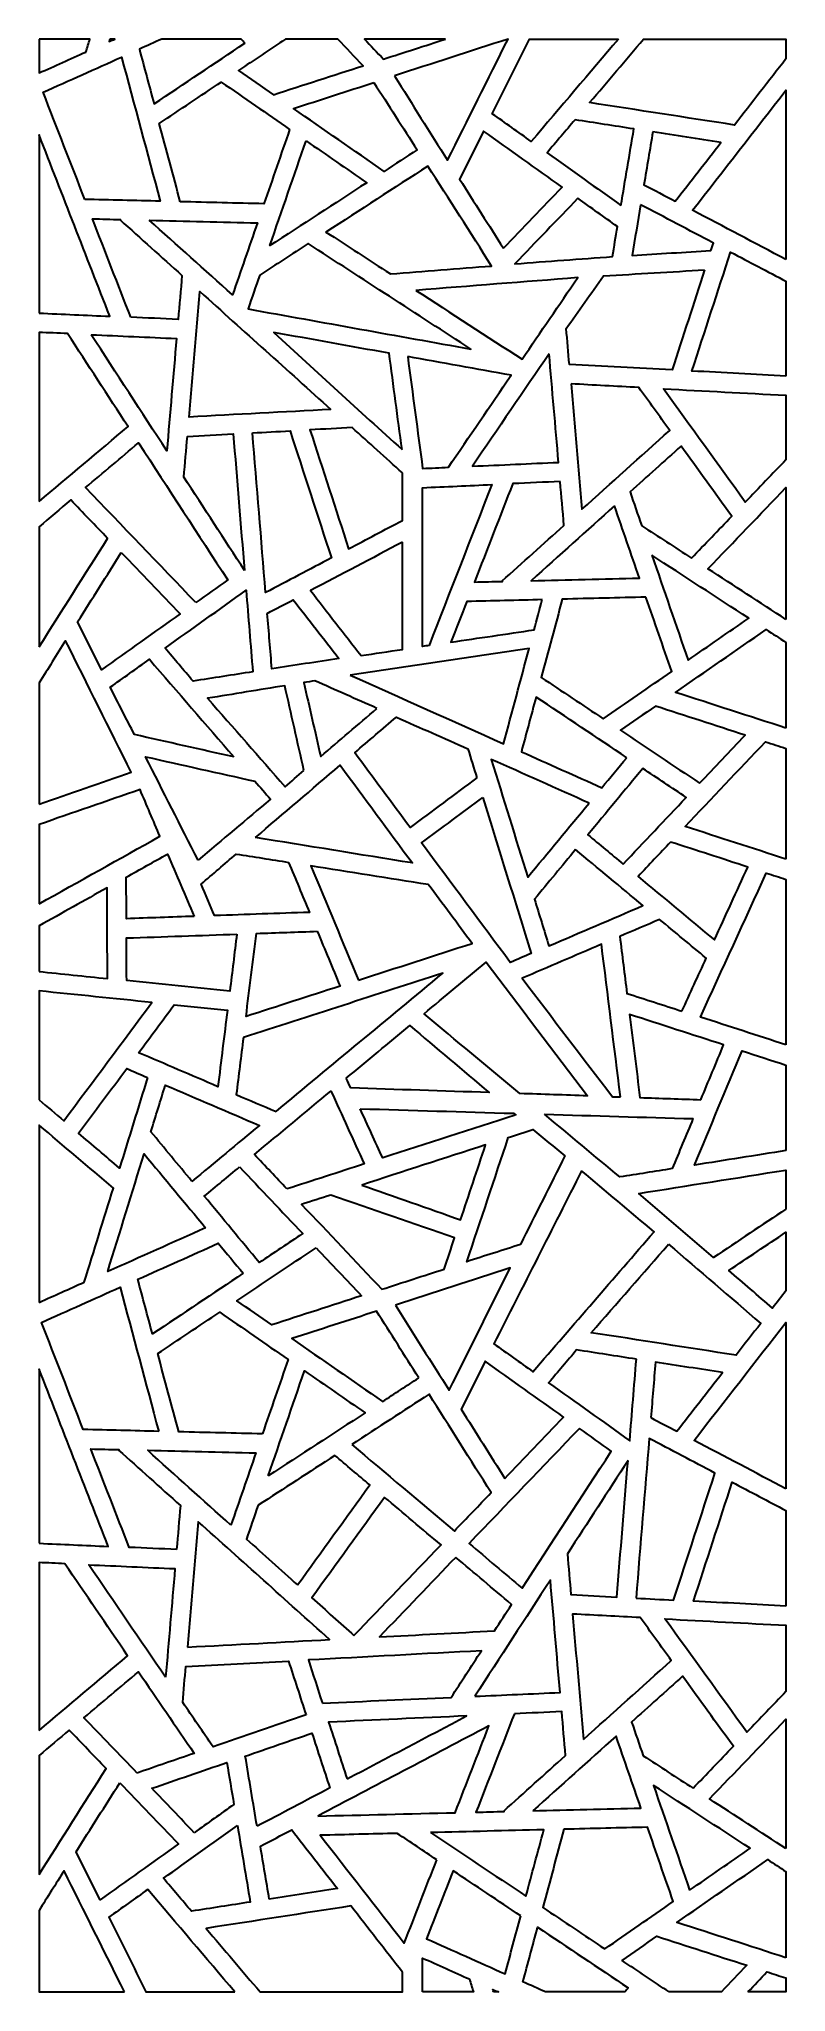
# Model space of a CAD drawing. Header units: centimetres. Extents: x -8.5 to -1.8, y -8.7 to 8.7.
import ezdxf

# ---------------------------------------------------------------- set-up
doc = ezdxf.new("R2010")
doc.units = ezdxf.units.CM
doc.header["$MEASUREMENT"] = 0
doc.layers.add('layer 1', color=7, linetype='Continuous')

msp = doc.modelspace()

# ---------------------------------------------------------------- linework, layer by layer
at = {"layer": 'layer 1', "color": 250, "lineweight": 30}
for points, knots in [([(-8.45855, 8.68467), (-8.30785, 8.68467), (-8.15717, 8.68467), (-8.00657, 8.68467), (-8.00657, 8.68467), (-8.01839, 8.64626), (-8.03024, 8.60797), (-8.04206, 8.56955), (-8.04206, 8.56955), (-8.18097, 8.50745), (-8.31969, 8.44532), (-8.45855, 8.3832), (-8.45855, 8.3832), (-8.45855, 8.48368), (-8.45855, 8.58418), (-8.45855, 8.68467)], [0, 0, 0, 0, 0.2, 0.2, 0.2, 0.2, 0.4, 0.4, 0.4, 0.4, 0.6, 0.6, 0.6, 0.6, 1, 1, 1, 1]), ([(-7.82734, 8.68467), (-7.8131, 8.68467), (-7.79902, 8.68467), (-7.78481, 8.68467), (-7.78481, 8.68467), (-7.80123, 8.67731), (-7.81771, 8.66996), (-7.83416, 8.66263), (-7.83416, 8.66263), (-7.83181, 8.66996), (-7.82958, 8.67731), (-7.82734, 8.68467)], [0, 0, 0, 0, 0.25, 0.25, 0.25, 0.25, 0.5, 0.5, 0.5, 0.5, 1, 1, 1, 1]), ([(-7.36556, 8.68467), (-7.1302, 8.68467), (-6.89485, 8.68467), (-6.65953, 8.68467), (-6.65953, 8.68467), (-6.64934, 8.67234), (-6.63909, 8.66006), (-6.62889, 8.6478), (-6.62889, 8.6478), (-6.89796, 8.46801), (-7.16702, 8.28822), (-7.43605, 8.10843), (-7.43605, 8.10843), (-7.47952, 8.27052), (-7.52298, 8.43265), (-7.56652, 8.59476), (-7.56652, 8.59476), (-7.49948, 8.6247), (-7.43251, 8.65467), (-7.36556, 8.68467)], [0, 0, 0, 0, 0.16666667, 0.16666667, 0.16666667, 0.16666667, 0.33333333, 0.33333333, 0.33333333, 0.33333333, 0.5, 0.5, 0.5, 0.5, 0.66666667, 0.66666667, 0.66666667, 0.66666667, 1, 1, 1, 1]), ([(-6.26582, 8.68467), (-6.11071, 8.68467), (-5.95561, 8.68467), (-5.80038, 8.68467), (-5.80038, 8.68467), (-5.72572, 8.60566), (-5.65106, 8.52665), (-5.57633, 8.4476), (-5.57633, 8.4476), (-5.84225, 8.36154), (-6.10817, 8.27558), (-6.3741, 8.18946), (-6.3741, 8.18946), (-6.47773, 8.26122), (-6.58133, 8.33288), (-6.68489, 8.40454), (-6.68489, 8.40454), (-6.54523, 8.49792), (-6.40555, 8.5913), (-6.26582, 8.68467)], [0, 0, 0, 0, 0.16666667, 0.16666667, 0.16666667, 0.16666667, 0.33333333, 0.33333333, 0.33333333, 0.33333333, 0.5, 0.5, 0.5, 0.5, 0.66666667, 0.66666667, 0.66666667, 0.66666667, 1, 1, 1, 1]), ([(-4.84282, 8.68467), (-5.02716, 8.62512), (-5.21161, 8.56557), (-5.39594, 8.50604), (-5.39594, 8.50604), (-5.45223, 8.56557), (-5.5086, 8.62512), (-5.56484, 8.68467), (-5.56484, 8.68467), (-5.32416, 8.68467), (-5.08354, 8.68467), (-4.84282, 8.68467)], [0, 0, 0, 0, 0.25, 0.25, 0.25, 0.25, 0.5, 0.5, 0.5, 0.5, 1, 1, 1, 1]), ([(-5.29833, 8.3575), (-4.9613, 8.46658), (-4.62427, 8.5756), (-4.28725, 8.68467), (-4.28725, 8.68467), (-4.46643, 8.32558), (-4.64559, 7.96638), (-4.82483, 7.60723), (-4.82483, 7.60723), (-4.98265, 7.8574), (-5.1405, 8.10744), (-5.29833, 8.3575)], [0, 0, 0, 0, 0.25, 0.25, 0.25, 0.25, 0.5, 0.5, 0.5, 0.5, 1, 1, 1, 1]), ([(-3.30568, 8.68467), (-3.56916, 8.68467), (-3.83258, 8.68467), (-4.09605, 8.68467), (-4.09605, 8.68467), (-4.20643, 8.46341), (-4.31678, 8.24222), (-4.42714, 8.02098), (-4.42714, 8.02098), (-4.31149, 7.9385), (-4.19587, 7.85597), (-4.0802, 7.77344), (-4.0802, 7.77344), (-3.82201, 8.0772), (-3.56382, 8.38094), (-3.30568, 8.68467)], [0, 0, 0, 0, 0.2, 0.2, 0.2, 0.2, 0.4, 0.4, 0.4, 0.4, 0.6, 0.6, 0.6, 0.6, 1, 1, 1, 1]), ([(-1.81556, 8.50841), (-1.81556, 8.56717), (-1.81556, 8.62593), (-1.81556, 8.68467), (-1.81556, 8.68467), (-2.23743, 8.68467), (-2.65922, 8.68467), (-3.08114, 8.68467), (-3.08114, 8.68467), (-3.24119, 8.49631), (-3.40132, 8.30792), (-3.56146, 8.11951), (-3.56146, 8.11951), (-3.13203, 8.05301), (-2.70268, 7.98646), (-2.27333, 7.91991), (-2.27333, 7.91991), (-2.12069, 8.11605), (-1.9682, 8.31228), (-1.81556, 8.50841)], [0, 0, 0, 0, 0.16666667, 0.16666667, 0.16666667, 0.16666667, 0.33333333, 0.33333333, 0.33333333, 0.33333333, 0.5, 0.5, 0.5, 0.5, 0.66666667, 0.66666667, 0.66666667, 0.66666667, 1, 1, 1, 1]), ([(-8.05137, 7.25889), (-7.82784, 7.25334), (-7.60434, 7.24786), (-7.38081, 7.24234), (-7.38081, 7.24234), (-7.49537, 7.66957), (-7.61004, 8.09677), (-7.72464, 8.52399), (-7.72464, 8.52399), (-7.95735, 8.41983), (-8.19006, 8.3158), (-8.42274, 8.21159), (-8.42274, 8.21159), (-8.29895, 7.89406), (-8.17512, 7.57645), (-8.05137, 7.25889)], [0, 0, 0, 0, 0.2, 0.2, 0.2, 0.2, 0.4, 0.4, 0.4, 0.4, 0.6, 0.6, 0.6, 0.6, 1, 1, 1, 1]), ([(-7.20246, 7.23803), (-6.95437, 7.23188), (-6.70613, 7.22575), (-6.45801, 7.21969), (-6.45801, 7.21969), (-6.38191, 7.44021), (-6.30577, 7.6607), (-6.22964, 7.88125), (-6.22964, 7.88125), (-6.43243, 8.02159), (-6.63525, 8.16195), (-6.83802, 8.30221), (-6.83802, 8.30221), (-7.02174, 8.17951), (-7.20543, 8.05672), (-7.38922, 7.93388), (-7.38922, 7.93388), (-7.327, 7.70194), (-7.26473, 7.46998), (-7.20246, 7.23803)], [0, 0, 0, 0, 0.16666667, 0.16666667, 0.16666667, 0.16666667, 0.33333333, 0.33333333, 0.33333333, 0.33333333, 0.5, 0.5, 0.5, 0.5, 0.66666667, 0.66666667, 0.66666667, 0.66666667, 1, 1, 1, 1]), ([(-5.48045, 8.29858), (-5.71925, 8.22128), (-5.95803, 8.14406), (-6.19681, 8.0668), (-6.19681, 8.0668), (-5.92763, 7.88053), (-5.65849, 7.69429), (-5.38937, 7.50803), (-5.38937, 7.50803), (-5.29125, 7.57166), (-5.19314, 7.63531), (-5.095, 7.69899), (-5.095, 7.69899), (-5.22353, 7.89884), (-5.35203, 8.09867), (-5.48045, 8.29858)], [0, 0, 0, 0, 0.2, 0.2, 0.2, 0.2, 0.4, 0.4, 0.4, 0.4, 0.6, 0.6, 0.6, 0.6, 1, 1, 1, 1]), ([(-1.81556, 6.72418), (-1.81556, 7.22606), (-1.81556, 7.72795), (-1.81556, 8.22981), (-1.81556, 8.22981), (-2.09245, 7.87374), (-2.36934, 7.51778), (-2.64627, 7.16177), (-2.64627, 7.16177), (-2.36934, 7.01592), (-2.09245, 6.87002), (-1.81556, 6.72418)], [0, 0, 0, 0, 0.25, 0.25, 0.25, 0.25, 0.5, 0.5, 0.5, 0.5, 1, 1, 1, 1]), ([(-8.45855, 6.24736), (-8.45855, 6.77568), (-8.45855, 7.30404), (-8.45855, 7.83231), (-8.45855, 7.83231), (-8.24892, 7.29463), (-8.03935, 6.7569), (-7.8297, 6.21917), (-7.8297, 6.21917), (-8.03935, 6.22854), (-8.24892, 6.23799), (-8.45855, 6.24736)], [0, 0, 0, 0, 0.25, 0.25, 0.25, 0.25, 0.5, 0.5, 0.5, 0.5, 1, 1, 1, 1]), ([(-4.3291, 6.82442), (-4.45868, 7.02912), (-4.58822, 7.23376), (-4.71781, 7.43836), (-4.71781, 7.43836), (-4.64672, 7.58095), (-4.57558, 7.7235), (-4.50442, 7.86608), (-4.50442, 7.86608), (-4.27195, 7.70029), (-4.03943, 7.53444), (-3.80696, 7.36855), (-3.80696, 7.36855), (-3.98104, 7.18717), (-4.15502, 7.00578), (-4.3291, 6.82442)], [0, 0, 0, 0, 0.2, 0.2, 0.2, 0.2, 0.4, 0.4, 0.4, 0.4, 0.6, 0.6, 0.6, 0.6, 1, 1, 1, 1]), ([(-3.28275, 7.2045), (-3.502, 7.36088), (-3.72118, 7.51732), (-3.94037, 7.67368), (-3.94037, 7.67368), (-3.8574, 7.77132), (-3.7744, 7.86899), (-3.6915, 7.96659), (-3.6915, 7.96659), (-3.5172, 7.93955), (-3.34292, 7.91254), (-3.16857, 7.88556), (-3.16857, 7.88556), (-3.20665, 7.65854), (-3.24468, 7.43151), (-3.28275, 7.2045)], [0, 0, 0, 0, 0.2, 0.2, 0.2, 0.2, 0.4, 0.4, 0.4, 0.4, 0.6, 0.6, 0.6, 0.6, 1, 1, 1, 1]), ([(-2.99951, 7.85933), (-2.79752, 7.82803), (-2.59546, 7.79676), (-2.39342, 7.76549), (-2.39342, 7.76549), (-2.52895, 7.59121), (-2.66453, 7.41695), (-2.80003, 7.24273), (-2.80003, 7.24273), (-2.8928, 7.29155), (-2.98557, 7.34044), (-3.07834, 7.38929), (-3.07834, 7.38929), (-3.05205, 7.54603), (-3.0258, 7.70266), (-2.99951, 7.85933)], [0, 0, 0, 0, 0.2, 0.2, 0.2, 0.2, 0.4, 0.4, 0.4, 0.4, 0.6, 0.6, 0.6, 0.6, 1, 1, 1, 1]), ([(-6.08355, 7.78015), (-6.19091, 7.46925), (-6.29825, 7.15836), (-6.40559, 6.84737), (-6.40559, 6.84737), (-6.11855, 7.03401), (-5.83152, 7.22064), (-5.5445, 7.40714), (-5.5445, 7.40714), (-5.72416, 7.53149), (-5.90387, 7.65579), (-6.08355, 7.78015)], [0, 0, 0, 0, 0.25, 0.25, 0.25, 0.25, 0.5, 0.5, 0.5, 0.5, 1, 1, 1, 1]), ([(-5.33412, 6.5965), (-5.52488, 6.72031), (-5.71573, 6.84401), (-5.90659, 6.96775), (-5.90659, 6.96775), (-5.60478, 7.16344), (-5.30302, 7.3592), (-5.00115, 7.55488), (-5.00115, 7.55488), (-4.8118, 7.2586), (-4.62251, 6.96233), (-4.43311, 6.66609), (-4.43311, 6.66609), (-4.73348, 6.64291), (-5.0338, 6.61965), (-5.33412, 6.5965)], [0, 0, 0, 0, 0.2, 0.2, 0.2, 0.2, 0.4, 0.4, 0.4, 0.4, 0.6, 0.6, 0.6, 0.6, 1, 1, 1, 1]), ([(-3.66621, 7.2681), (-3.5489, 7.18442), (-3.43153, 7.10071), (-3.31419, 7.01699), (-3.31419, 7.01699), (-3.32882, 6.92809), (-3.3434, 6.83906), (-3.35804, 6.75015), (-3.35804, 6.75015), (-3.64741, 6.72875), (-3.93678, 6.70732), (-4.22613, 6.68595), (-4.22613, 6.68595), (-4.03947, 6.87998), (-3.85289, 7.07411), (-3.66621, 7.2681)], [0, 0, 0, 0, 0.2, 0.2, 0.2, 0.2, 0.4, 0.4, 0.4, 0.4, 0.6, 0.6, 0.6, 0.6, 1, 1, 1, 1]), ([(-3.10815, 7.21169), (-2.89239, 7.09811), (-2.67666, 6.98442), (-2.46101, 6.8708), (-2.46101, 6.8708), (-2.46829, 6.84831), (-2.47565, 6.82578), (-2.483, 6.8033), (-2.483, 6.8033), (-2.71656, 6.78908), (-2.95013, 6.77492), (-3.18371, 6.7607), (-3.18371, 6.7607), (-3.15855, 6.91101), (-3.13331, 7.06138), (-3.10815, 7.21169)], [0, 0, 0, 0, 0.2, 0.2, 0.2, 0.2, 0.4, 0.4, 0.4, 0.4, 0.6, 0.6, 0.6, 0.6, 1, 1, 1, 1]), ([(-7.64277, 6.21077), (-7.50223, 6.20441), (-7.3617, 6.19809), (-7.22115, 6.19179), (-7.22115, 6.19179), (-7.20993, 6.32189), (-7.19874, 6.45193), (-7.18744, 6.58203), (-7.18744, 6.58203), (-7.37084, 6.74675), (-7.55423, 6.91147), (-7.73762, 7.07624), (-7.73762, 7.07624), (-7.73658, 7.07749), (-7.73538, 7.07859), (-7.73422, 7.07979), (-7.73422, 7.07979), (-7.8175, 7.08181), (-7.90074, 7.08385), (-7.98393, 7.08589), (-7.98393, 7.08589), (-7.87027, 6.7942), (-7.75657, 6.50245), (-7.64277, 6.21077)], [0, 0, 0, 0, 0.14285714, 0.14285714, 0.14285714, 0.14285714, 0.28571429, 0.28571429, 0.28571429, 0.28571429, 0.42857143, 0.42857143, 0.42857143, 0.42857143, 0.57142857, 0.57142857, 0.57142857, 0.57142857, 0.71428571, 0.71428571, 0.71428571, 0.71428571, 1, 1, 1, 1]), ([(-7.4784, 7.07346), (-7.23161, 6.85188), (-6.98488, 6.63011), (-6.73806, 6.40842), (-6.73806, 6.40842), (-6.66426, 6.62223), (-6.59041, 6.83607), (-6.51663, 7.04986), (-6.51663, 7.04986), (-6.83719, 7.0577), (-7.15783, 7.06565), (-7.4784, 7.07346)], [0, 0, 0, 0, 0.25, 0.25, 0.25, 0.25, 0.5, 0.5, 0.5, 0.5, 1, 1, 1, 1]), ([(-6.59996, 6.28437), (-6.59996, 6.28437), (-6.59996, 6.28437), (-6.59996, 6.28437), (-6.59996, 6.28437), (-6.56543, 6.3843), (-6.53093, 6.48436), (-6.49638, 6.58432), (-6.49638, 6.58432), (-6.35266, 6.6782), (-6.20903, 6.77195), (-6.06529, 6.86581), (-6.06529, 6.86581), (-5.58289, 6.55294), (-5.10046, 6.24009), (-4.61803, 5.92725), (-4.61803, 5.92725), (-5.27872, 6.04628), (-5.93933, 6.16534), (-6.59996, 6.28437), (-6.59996, 6.28437), (-6.59996, 6.28437), (-6.59996, 6.28437), (-6.59996, 6.28437)], [0, 0, 0, 0, 0.14285714, 0.14285714, 0.14285714, 0.14285714, 0.28571429, 0.28571429, 0.28571429, 0.28571429, 0.42857143, 0.42857143, 0.42857143, 0.42857143, 0.57142857, 0.57142857, 0.57142857, 0.57142857, 0.71428571, 0.71428571, 0.71428571, 0.71428571, 1, 1, 1, 1]), ([(-1.81556, 5.68781), (-1.81556, 5.96885), (-1.81556, 6.2499), (-1.81556, 6.53092), (-1.81556, 6.53092), (-1.97952, 6.61728), (-2.14349, 6.70367), (-2.30745, 6.78996), (-2.30745, 6.78996), (-2.42224, 6.43737), (-2.53697, 6.08481), (-2.65168, 5.73219), (-2.65168, 5.73219), (-2.37302, 5.71745), (-2.09428, 5.70262), (-1.81556, 5.68781)], [0, 0, 0, 0, 0.2, 0.2, 0.2, 0.2, 0.4, 0.4, 0.4, 0.4, 0.6, 0.6, 0.6, 0.6, 1, 1, 1, 1]), ([(-2.53866, 6.63219), (-2.83833, 6.61421), (-3.13795, 6.59623), (-3.4376, 6.57828), (-3.4376, 6.57828), (-3.54817, 6.42203), (-3.65872, 6.26578), (-3.76931, 6.10956), (-3.76931, 6.10956), (-3.76013, 6.00307), (-3.75088, 5.89662), (-3.7417, 5.7901), (-3.7417, 5.7901), (-3.43729, 5.77386), (-3.1329, 5.75775), (-2.82849, 5.74159), (-2.82849, 5.74159), (-2.73184, 6.03849), (-2.63527, 6.33537), (-2.53866, 6.63219)], [0, 0, 0, 0, 0.16666667, 0.16666667, 0.16666667, 0.16666667, 0.33333333, 0.33333333, 0.33333333, 0.33333333, 0.5, 0.5, 0.5, 0.5, 0.66666667, 0.66666667, 0.66666667, 0.66666667, 1, 1, 1, 1]), ([(-5.86266, 5.39026), (-6.2512, 5.7398), (-6.63967, 6.08932), (-7.02814, 6.43887), (-7.02814, 6.43887), (-7.06029, 6.06705), (-7.09236, 5.69523), (-7.12452, 5.32326), (-7.12452, 5.32326), (-6.70395, 5.34564), (-6.28329, 5.36798), (-5.86266, 5.39026)], [0, 0, 0, 0, 0.25, 0.25, 0.25, 0.25, 0.5, 0.5, 0.5, 0.5, 1, 1, 1, 1]), ([(-5.10796, 6.44984), (-4.62771, 6.48745), (-4.14741, 6.52514), (-3.66718, 6.56279), (-3.66718, 6.56279), (-3.8323, 6.32079), (-3.9975, 6.07877), (-4.16256, 5.83674), (-4.16256, 5.83674), (-4.47771, 6.04112), (-4.79285, 6.2455), (-5.10796, 6.44984)], [0, 0, 0, 0, 0.25, 0.25, 0.25, 0.25, 0.5, 0.5, 0.5, 0.5, 1, 1, 1, 1]), ([(-8.45855, 4.57122), (-8.45855, 5.07289), (-8.45855, 5.57448), (-8.45855, 6.07613), (-8.45855, 6.07613), (-8.37395, 6.07236), (-8.2893, 6.06854), (-8.2047, 6.06476), (-8.2047, 6.06476), (-8.02554, 5.78917), (-7.84636, 5.51357), (-7.66725, 5.23795), (-7.66725, 5.23795), (-7.93102, 5.0157), (-8.19477, 4.79345), (-8.45855, 4.57122)], [0, 0, 0, 0, 0.2, 0.2, 0.2, 0.2, 0.4, 0.4, 0.4, 0.4, 0.6, 0.6, 0.6, 0.6, 1, 1, 1, 1]), ([(-7.99429, 6.05531), (-7.77029, 5.7107), (-7.54631, 5.36613), (-7.32228, 5.0216), (-7.32228, 5.0216), (-7.29351, 5.35484), (-7.26467, 5.68801), (-7.23588, 6.02124), (-7.23588, 6.02124), (-7.48873, 6.03258), (-7.74155, 6.04398), (-7.99429, 6.05531)], [0, 0, 0, 0, 0.25, 0.25, 0.25, 0.25, 0.5, 0.5, 0.5, 0.5, 1, 1, 1, 1]), ([(-5.23035, 5.03309), (-5.61054, 5.38046), (-5.99072, 5.72785), (-6.37102, 6.07519), (-6.37102, 6.07519), (-6.02898, 6.01359), (-5.68695, 5.95193), (-5.34484, 5.89032), (-5.34484, 5.89032), (-5.30669, 5.60459), (-5.26853, 5.31883), (-5.23035, 5.03309)], [0, 0, 0, 0, 0.25, 0.25, 0.25, 0.25, 0.5, 0.5, 0.5, 0.5, 1, 1, 1, 1]), ([(-5.17994, 5.86061), (-4.87318, 5.80529), (-4.56636, 5.75), (-4.25947, 5.6947), (-4.25947, 5.6947), (-4.44572, 5.42181), (-4.63198, 5.14882), (-4.81819, 4.8759), (-4.81819, 4.8759), (-4.89447, 4.87248), (-4.97077, 4.869), (-5.047, 4.8656), (-5.047, 4.8656), (-5.0913, 5.19725), (-5.13565, 5.52892), (-5.17994, 5.86061)], [0, 0, 0, 0, 0.2, 0.2, 0.2, 0.2, 0.4, 0.4, 0.4, 0.4, 0.6, 0.6, 0.6, 0.6, 1, 1, 1, 1]), ([(-3.92165, 5.88627), (-3.89387, 5.56409), (-3.86605, 5.24202), (-3.83826, 4.91989), (-3.83826, 4.91989), (-4.09372, 4.90838), (-4.34915, 4.89698), (-4.60458, 4.88552), (-4.60458, 4.88552), (-4.37693, 5.2191), (-4.14927, 5.55269), (-3.92165, 5.88627)], [0, 0, 0, 0, 0.25, 0.25, 0.25, 0.25, 0.5, 0.5, 0.5, 0.5, 1, 1, 1, 1]), ([(-3.72687, 5.61786), (-3.52625, 5.60724), (-3.32563, 5.59652), (-3.12503, 5.58593), (-3.12503, 5.58593), (-3.03308, 5.45865), (-2.94106, 5.33139), (-2.84914, 5.20416), (-2.84914, 5.20416), (-3.10956, 4.9702), (-3.37003, 4.73622), (-3.63045, 4.50224), (-3.63045, 4.50224), (-3.66262, 4.87409), (-3.69467, 5.24599), (-3.72687, 5.61786)], [0, 0, 0, 0, 0.2, 0.2, 0.2, 0.2, 0.4, 0.4, 0.4, 0.4, 0.6, 0.6, 0.6, 0.6, 1, 1, 1, 1]), ([(-1.81556, 4.94312), (-1.81556, 5.13418), (-1.81556, 5.32527), (-1.81556, 5.51636), (-1.81556, 5.51636), (-2.17888, 5.53564), (-2.54224, 5.55493), (-2.90559, 5.57426), (-2.90559, 5.57426), (-2.66273, 5.23832), (-2.41982, 4.90235), (-2.17701, 4.56646), (-2.17701, 4.56646), (-2.05649, 4.69194), (-1.93602, 4.81758), (-1.81556, 4.94312)], [0, 0, 0, 0, 0.2, 0.2, 0.2, 0.2, 0.4, 0.4, 0.4, 0.4, 0.6, 0.6, 0.6, 0.6, 1, 1, 1, 1]), ([(-5.22711, 4.82672), (-5.22711, 4.68546), (-5.22711, 4.5442), (-5.22711, 4.40295), (-5.22711, 4.40295), (-5.38647, 4.319), (-5.54585, 4.23505), (-5.70514, 4.15116), (-5.70514, 4.15116), (-5.81993, 4.50371), (-5.93458, 4.85639), (-6.04934, 5.20893), (-6.04934, 5.20893), (-5.92408, 5.21558), (-5.79876, 5.22222), (-5.6735, 5.22885), (-5.6735, 5.22885), (-5.52471, 5.09479), (-5.3759, 4.96077), (-5.22711, 4.82672)], [0, 0, 0, 0, 0.16666667, 0.16666667, 0.16666667, 0.16666667, 0.33333333, 0.33333333, 0.33333333, 0.33333333, 0.5, 0.5, 0.5, 0.5, 0.66666667, 0.66666667, 0.66666667, 0.66666667, 1, 1, 1, 1]), ([(-7.06394, 3.67298), (-6.96965, 3.74028), (-6.87527, 3.80761), (-6.78096, 3.87485), (-6.78096, 3.87485), (-7.04511, 4.28105), (-7.30915, 4.68728), (-7.57324, 5.09341), (-7.57324, 5.09341), (-7.73056, 4.96093), (-7.88787, 4.82827), (-8.04525, 4.69579), (-8.04525, 4.69579), (-7.71807, 4.35484), (-7.39098, 4.01397), (-7.06394, 3.67298)], [0, 0, 0, 0, 0.2, 0.2, 0.2, 0.2, 0.4, 0.4, 0.4, 0.4, 0.6, 0.6, 0.6, 0.6, 1, 1, 1, 1]), ([(-6.63162, 3.95933), (-6.66489, 4.36376), (-6.69814, 4.76827), (-6.73145, 5.17277), (-6.73145, 5.17277), (-6.86741, 5.16553), (-7.00339, 5.15828), (-7.1394, 5.1511), (-7.1394, 5.1511), (-7.14982, 5.03022), (-7.16026, 4.90934), (-7.17069, 4.78851), (-7.17069, 4.78851), (-6.99107, 4.51204), (-6.81133, 4.23567), (-6.63162, 3.95933)], [0, 0, 0, 0, 0.2, 0.2, 0.2, 0.2, 0.4, 0.4, 0.4, 0.4, 0.6, 0.6, 0.6, 0.6, 1, 1, 1, 1]), ([(-6.56036, 5.18179), (-6.52144, 4.70859), (-6.48256, 4.23542), (-6.44364, 3.76221), (-6.44364, 3.76221), (-6.24862, 3.86485), (-6.05362, 3.96764), (-5.85868, 4.07029), (-5.85868, 4.07029), (-5.98119, 4.44672), (-6.1037, 4.82316), (-6.22619, 5.19958), (-6.22619, 5.19958), (-6.33756, 5.19363), (-6.44897, 5.18777), (-6.56036, 5.18179)], [0, 0, 0, 0, 0.2, 0.2, 0.2, 0.2, 0.4, 0.4, 0.4, 0.4, 0.6, 0.6, 0.6, 0.6, 1, 1, 1, 1]), ([(-2.65493, 4.06827), (-2.80288, 4.16443), (-2.95075, 4.26062), (-3.09868, 4.35677), (-3.09868, 4.35677), (-3.1332, 4.4568), (-3.16775, 4.55677), (-3.20229, 4.6568), (-3.20229, 4.6568), (-3.05089, 4.79274), (-2.89956, 4.92868), (-2.74827, 5.06469), (-2.74827, 5.06469), (-2.59794, 4.85675), (-2.44767, 4.64885), (-2.29728, 4.44102), (-2.29728, 4.44102), (-2.41659, 4.31676), (-2.53572, 4.19256), (-2.65493, 4.06827)], [0, 0, 0, 0, 0.16666667, 0.16666667, 0.16666667, 0.16666667, 0.33333333, 0.33333333, 0.33333333, 0.33333333, 0.5, 0.5, 0.5, 0.5, 0.66666667, 0.66666667, 0.66666667, 0.66666667, 1, 1, 1, 1]), ([(-4.98968, 3.29136), (-4.80384, 3.76823), (-4.61792, 4.24516), (-4.43205, 4.72205), (-4.43205, 4.72205), (-4.63705, 4.7128), (-4.84201, 4.7036), (-5.047, 4.69439), (-5.047, 4.69439), (-5.047, 4.22384), (-5.047, 3.75328), (-5.047, 3.28276), (-5.047, 3.28276), (-5.02784, 3.28564), (-5.00881, 3.28851), (-4.98968, 3.29136)], [0, 0, 0, 0, 0.2, 0.2, 0.2, 0.2, 0.4, 0.4, 0.4, 0.4, 0.6, 0.6, 0.6, 0.6, 1, 1, 1, 1]), ([(-3.82346, 4.74931), (-3.81223, 4.61921), (-3.80104, 4.48917), (-3.78983, 4.35911), (-3.78983, 4.35911), (-3.9732, 4.19436), (-4.15661, 4.02961), (-4.33994, 3.86485), (-4.33994, 3.86485), (-4.33884, 3.86372), (-4.33767, 3.86258), (-4.33663, 3.86136), (-4.33663, 3.86136), (-4.41981, 3.85931), (-4.503, 3.85727), (-4.58626, 3.85523), (-4.58626, 3.85523), (-4.47255, 4.14701), (-4.35889, 4.43866), (-4.24512, 4.7304), (-4.24512, 4.7304), (-4.10458, 4.73674), (-3.96402, 4.74302), (-3.82346, 4.74931)], [0, 0, 0, 0, 0.14285714, 0.14285714, 0.14285714, 0.14285714, 0.28571429, 0.28571429, 0.28571429, 0.28571429, 0.42857143, 0.42857143, 0.42857143, 0.42857143, 0.57142857, 0.57142857, 0.57142857, 0.57142857, 0.71428571, 0.71428571, 0.71428571, 0.71428571, 1, 1, 1, 1]), ([(-1.81556, 3.5227), (-1.81556, 3.91374), (-1.81556, 4.30481), (-1.81556, 4.69594), (-1.81556, 4.69594), (-2.04667, 4.45507), (-2.27779, 4.21423), (-2.50888, 3.97338), (-2.50888, 3.97338), (-2.27779, 3.82313), (-2.04667, 3.67293), (-1.81556, 3.5227)], [0, 0, 0, 0, 0.25, 0.25, 0.25, 0.25, 0.5, 0.5, 0.5, 0.5, 1, 1, 1, 1]), ([(-8.45855, 3.2784), (-8.45855, 3.6348), (-8.45855, 3.99113), (-8.45855, 4.34749), (-8.45855, 4.34749), (-8.36449, 4.42674), (-8.2704, 4.50603), (-8.17631, 4.58525), (-8.17631, 4.58525), (-8.06707, 4.47146), (-7.9579, 4.3576), (-7.84869, 4.24381), (-7.84869, 4.24381), (-8.05191, 3.92199), (-8.25523, 3.60022), (-8.45855, 3.2784)], [0, 0, 0, 0, 0.2, 0.2, 0.2, 0.2, 0.4, 0.4, 0.4, 0.4, 0.6, 0.6, 0.6, 0.6, 1, 1, 1, 1]), ([(-3.34036, 4.53268), (-3.2666, 4.31886), (-3.19277, 4.10511), (-3.11894, 3.89132), (-3.11894, 3.89132), (-3.43958, 3.8834), (-3.76017, 3.87557), (-4.08074, 3.86761), (-4.08074, 3.86761), (-3.8339, 4.08939), (-3.58719, 4.31103), (-3.34036, 4.53268)], [0, 0, 0, 0, 0.25, 0.25, 0.25, 0.25, 0.5, 0.5, 0.5, 0.5, 1, 1, 1, 1]), ([(-5.22711, 4.2096), (-5.22711, 3.89173), (-5.22711, 3.57389), (-5.22711, 3.25604), (-5.22711, 3.25604), (-5.34955, 3.23773), (-5.47198, 3.21955), (-5.5944, 3.20136), (-5.5944, 3.20136), (-5.74421, 3.39404), (-5.89408, 3.58675), (-6.04393, 3.7794), (-6.04393, 3.7794), (-5.77171, 3.9228), (-5.49946, 4.06618), (-5.22711, 4.2096)], [0, 0, 0, 0, 0.2, 0.2, 0.2, 0.2, 0.4, 0.4, 0.4, 0.4, 0.6, 0.6, 0.6, 0.6, 1, 1, 1, 1]), ([(-7.72677, 4.11669), (-7.85637, 3.9121), (-7.98594, 3.70746), (-8.11549, 3.50276), (-8.11549, 3.50276), (-8.04436, 3.36014), (-7.97326, 3.21759), (-7.9021, 3.07502), (-7.9021, 3.07502), (-7.66966, 3.24091), (-7.43712, 3.40674), (-7.20467, 3.57255), (-7.20467, 3.57255), (-7.37871, 3.75396), (-7.55269, 3.93532), (-7.72677, 4.11669)], [0, 0, 0, 0, 0.2, 0.2, 0.2, 0.2, 0.4, 0.4, 0.4, 0.4, 0.6, 0.6, 0.6, 0.6, 1, 1, 1, 1]), ([(-3.00787, 4.09373), (-2.72083, 3.90716), (-2.43388, 3.72057), (-2.14686, 3.53396), (-2.14686, 3.53396), (-2.3265, 3.40966), (-2.50614, 3.28531), (-2.68586, 3.16094), (-2.68586, 3.16094), (-2.79321, 3.47191), (-2.90055, 3.78282), (-3.00787, 4.09373)], [0, 0, 0, 0, 0.25, 0.25, 0.25, 0.25, 0.5, 0.5, 0.5, 0.5, 1, 1, 1, 1]), ([(-6.55742, 3.05699), (-6.5773, 3.29852), (-6.59718, 3.54014), (-6.61702, 3.78181), (-6.61702, 3.78181), (-6.85739, 3.6104), (-7.09775, 3.43893), (-7.33808, 3.2674), (-7.33808, 3.2674), (-7.2551, 3.16978), (-7.17207, 3.07216), (-7.08914, 2.97452), (-7.08914, 2.97452), (-6.91189, 3.00204), (-6.73465, 3.02947), (-6.55742, 3.05699)], [0, 0, 0, 0, 0.2, 0.2, 0.2, 0.2, 0.4, 0.4, 0.4, 0.4, 0.6, 0.6, 0.6, 0.6, 1, 1, 1, 1]), ([(-6.42839, 3.5769), (-6.41485, 3.41243), (-6.40132, 3.24784), (-6.38776, 3.08322), (-6.38776, 3.08322), (-6.18893, 3.11411), (-5.98999, 3.14485), (-5.7911, 3.17574), (-5.7911, 3.17574), (-5.92664, 3.34992), (-6.06218, 3.52417), (-6.19765, 3.69847), (-6.19765, 3.69847), (-6.2746, 3.6579), (-6.35151, 3.61749), (-6.42839, 3.5769)], [0, 0, 0, 0, 0.2, 0.2, 0.2, 0.2, 0.4, 0.4, 0.4, 0.4, 0.6, 0.6, 0.6, 0.6, 1, 1, 1, 1]), ([(-3.9831, 3.69876), (-4.0071, 3.6094), (-4.03108, 3.51992), (-4.05509, 3.43052), (-4.05509, 3.43052), (-4.30163, 3.39381), (-4.54819, 3.35711), (-4.79477, 3.32042), (-4.79477, 3.32042), (-4.74777, 3.441), (-4.70076, 3.56165), (-4.65373, 3.68235), (-4.65373, 3.68235), (-4.4302, 3.68784), (-4.20665, 3.69331), (-3.9831, 3.69876)], [0, 0, 0, 0, 0.2, 0.2, 0.2, 0.2, 0.4, 0.4, 0.4, 0.4, 0.6, 0.6, 0.6, 0.6, 1, 1, 1, 1]), ([(-3.06034, 3.72147), (-2.98424, 3.50098), (-2.90808, 3.28043), (-2.83194, 3.05985), (-2.83194, 3.05985), (-3.03474, 2.9196), (-3.23754, 2.77925), (-3.44035, 2.6389), (-3.44035, 2.6389), (-3.62403, 2.76168), (-3.80783, 2.88444), (-3.99149, 3.00717), (-3.99149, 3.00717), (-3.92926, 3.23919), (-3.86701, 3.47122), (-3.80479, 3.7032), (-3.80479, 3.7032), (-3.55665, 3.70933), (-3.30845, 3.71535), (-3.06034, 3.72147)], [0, 0, 0, 0, 0.16666667, 0.16666667, 0.16666667, 0.16666667, 0.33333333, 0.33333333, 0.33333333, 0.33333333, 0.5, 0.5, 0.5, 0.5, 0.66666667, 0.66666667, 0.66666667, 0.66666667, 1, 1, 1, 1]), ([(-8.45855, 1.87971), (-8.45855, 2.23938), (-8.45855, 2.59895), (-8.45855, 2.95857), (-8.45855, 2.95857), (-8.37983, 3.08369), (-8.30114, 3.20877), (-8.22249, 3.33384), (-8.22249, 3.33384), (-8.02783, 2.9438), (-7.8332, 2.55366), (-7.63856, 2.16353), (-7.63856, 2.16353), (-7.9119, 2.06896), (-8.18523, 1.97433), (-8.45855, 1.87971)], [0, 0, 0, 0, 0.2, 0.2, 0.2, 0.2, 0.4, 0.4, 0.4, 0.4, 0.6, 0.6, 0.6, 0.6, 1, 1, 1, 1]), ([(-1.81556, 2.55612), (-1.81556, 2.81031), (-1.81556, 3.06446), (-1.81556, 3.31868), (-1.81556, 3.31868), (-1.87426, 3.35681), (-1.933, 3.395), (-1.99169, 3.43317), (-1.99169, 3.43317), (-2.26088, 3.24691), (-2.53, 3.06062), (-2.79913, 2.87431), (-2.79913, 2.87431), (-2.47134, 2.76828), (-2.14344, 2.6622), (-1.81556, 2.55612)], [0, 0, 0, 0, 0.2, 0.2, 0.2, 0.2, 0.4, 0.4, 0.4, 0.4, 0.6, 0.6, 0.6, 0.6, 1, 1, 1, 1]), ([(-6.72533, 2.2996), (-6.97604, 2.58904), (-7.22674, 2.87847), (-7.47744, 3.16804), (-7.47744, 3.16804), (-7.59329, 3.08535), (-7.70903, 3.0028), (-7.82484, 2.92021), (-7.82484, 2.92021), (-7.75358, 2.77968), (-7.68228, 2.63921), (-7.61098, 2.49873), (-7.61098, 2.49873), (-7.3158, 2.43234), (-7.02054, 2.36596), (-6.72533, 2.2996)], [0, 0, 0, 0, 0.2, 0.2, 0.2, 0.2, 0.4, 0.4, 0.4, 0.4, 0.6, 0.6, 0.6, 0.6, 1, 1, 1, 1]), ([(-5.69287, 3.02833), (-5.16193, 3.10658), (-4.63098, 3.18481), (-4.10007, 3.26302), (-4.10007, 3.26302), (-4.17565, 2.98104), (-4.25126, 2.6991), (-4.32697, 2.41718), (-4.32697, 2.41718), (-4.78225, 2.62087), (-5.23756, 2.8246), (-5.69287, 3.02833)], [0, 0, 0, 0, 0.25, 0.25, 0.25, 0.25, 0.5, 0.5, 0.5, 0.5, 1, 1, 1, 1]), ([(-5.45347, 2.73173), (-5.6202, 2.58964), (-5.78693, 2.4475), (-5.9536, 2.30527), (-5.9536, 2.30527), (-6.00365, 2.52399), (-6.05371, 2.7426), (-6.1038, 2.96124), (-6.1038, 2.96124), (-6.07089, 2.96664), (-6.03805, 2.97196), (-6.00514, 2.97733), (-6.00514, 2.97733), (-5.82131, 2.89549), (-5.63741, 2.81366), (-5.45347, 2.73173)], [0, 0, 0, 0, 0.2, 0.2, 0.2, 0.2, 0.4, 0.4, 0.4, 0.4, 0.6, 0.6, 0.6, 0.6, 1, 1, 1, 1]), ([(-6.10256, 2.17828), (-6.15857, 2.13057), (-6.21457, 2.08275), (-6.27063, 2.03502), (-6.27063, 2.03502), (-6.50004, 2.29717), (-6.72963, 2.55936), (-6.95914, 2.82157), (-6.95914, 2.82157), (-6.73044, 2.8589), (-6.5018, 2.89629), (-6.27307, 2.93363), (-6.27307, 2.93363), (-6.21624, 2.68182), (-6.15943, 2.43001), (-6.10256, 2.17828)], [0, 0, 0, 0, 0.2, 0.2, 0.2, 0.2, 0.4, 0.4, 0.4, 0.4, 0.6, 0.6, 0.6, 0.6, 1, 1, 1, 1]), ([(-3.23129, 2.29337), (-3.30507, 2.20423), (-3.37898, 2.11513), (-3.4529, 2.02609), (-3.4529, 2.02609), (-3.69154, 2.13285), (-3.93011, 2.23963), (-4.1688, 2.34643), (-4.1688, 2.34643), (-4.12532, 2.50855), (-4.08187, 2.6706), (-4.0384, 2.8327), (-4.0384, 2.8327), (-3.76931, 2.65287), (-3.50025, 2.47316), (-3.23129, 2.29337)], [0, 0, 0, 0, 0.2, 0.2, 0.2, 0.2, 0.4, 0.4, 0.4, 0.4, 0.6, 0.6, 0.6, 0.6, 1, 1, 1, 1]), ([(-4.56472, 2.11363), (-4.59134, 2.19963), (-4.61787, 2.28565), (-4.6444, 2.37159), (-4.6444, 2.37159), (-4.85612, 2.46583), (-5.06788, 2.56009), (-5.27964, 2.65441), (-5.27964, 2.65441), (-5.40326, 2.54886), (-5.52676, 2.44339), (-5.65037, 2.33782), (-5.65037, 2.33782), (-5.48645, 2.11594), (-5.32253, 1.89398), (-5.15861, 1.67207), (-5.15861, 1.67207), (-4.96067, 1.81927), (-4.76269, 1.9665), (-4.56472, 2.11363)], [0, 0, 0, 0, 0.16666667, 0.16666667, 0.16666667, 0.16666667, 0.33333333, 0.33333333, 0.33333333, 0.33333333, 0.5, 0.5, 0.5, 0.5, 0.66666667, 0.66666667, 0.66666667, 0.66666667, 1, 1, 1, 1]), ([(-2.58294, 2.0659), (-2.81769, 2.2228), (-3.05244, 2.3797), (-3.28728, 2.53656), (-3.28728, 2.53656), (-3.18368, 2.60831), (-3.08003, 2.67998), (-2.97645, 2.75167), (-2.97645, 2.75167), (-2.71046, 2.66565), (-2.44454, 2.57953), (-2.17864, 2.49348), (-2.17864, 2.49348), (-2.31343, 2.35095), (-2.44811, 2.20843), (-2.58294, 2.0659)], [0, 0, 0, 0, 0.2, 0.2, 0.2, 0.2, 0.4, 0.4, 0.4, 0.4, 0.6, 0.6, 0.6, 0.6, 1, 1, 1, 1]), ([(-1.81556, 1.39095), (-1.81556, 1.71938), (-1.81556, 2.04772), (-1.81556, 2.37601), (-1.81556, 2.37601), (-1.87644, 2.39575), (-1.93732, 2.41541), (-1.99825, 2.43517), (-1.99825, 2.43517), (-2.23602, 2.18374), (-2.47368, 1.93226), (-2.71145, 1.68086), (-2.71145, 1.68086), (-2.41278, 1.5842), (-2.11421, 1.48762), (-1.81556, 1.39095)], [0, 0, 0, 0, 0.2, 0.2, 0.2, 0.2, 0.4, 0.4, 0.4, 0.4, 0.6, 0.6, 0.6, 0.6, 1, 1, 1, 1]), ([(-7.04448, 1.38175), (-6.82959, 1.56248), (-6.61478, 1.74316), (-6.4, 1.92392), (-6.4, 1.92392), (-6.44611, 1.9772), (-6.49225, 2.03047), (-6.53842, 2.08373), (-6.53842, 2.08373), (-6.86257, 2.15623), (-7.18672, 2.2288), (-7.51092, 2.30125), (-7.51092, 2.30125), (-7.35543, 1.99479), (-7.19989, 1.68831), (-7.04448, 1.38175)], [0, 0, 0, 0, 0.2, 0.2, 0.2, 0.2, 0.4, 0.4, 0.4, 0.4, 0.6, 0.6, 0.6, 0.6, 1, 1, 1, 1]), ([(-3.56635, 1.88922), (-3.74843, 1.66954), (-3.93056, 1.44977), (-4.11269, 1.2301), (-4.11269, 1.2301), (-4.22059, 1.57958), (-4.32854, 1.92909), (-4.43647, 2.27855), (-4.43647, 2.27855), (-4.14643, 2.14876), (-3.85635, 2.01902), (-3.56635, 1.88922)], [0, 0, 0, 0, 0.25, 0.25, 0.25, 0.25, 0.5, 0.5, 0.5, 0.5, 1, 1, 1, 1]), ([(-6.53436, 1.58283), (-6.06914, 1.50761), (-5.60379, 1.43235), (-5.13853, 1.3571), (-5.13853, 1.3571), (-5.3526, 1.64693), (-5.5667, 1.93676), (-5.78068, 2.22648), (-5.78068, 2.22648), (-6.03191, 2.01193), (-6.28312, 1.79735), (-6.53436, 1.58283)], [0, 0, 0, 0, 0.25, 0.25, 0.25, 0.25, 0.5, 0.5, 0.5, 0.5, 1, 1, 1, 1]), ([(-3.26334, 1.34631), (-3.36811, 1.43324), (-3.47292, 1.52022), (-3.57765, 1.60721), (-3.57765, 1.60721), (-3.41444, 1.80403), (-3.25136, 2.00084), (-3.08816, 2.19772), (-3.08816, 2.19772), (-2.9595, 2.11174), (-2.83085, 2.0257), (-2.7022, 1.93974), (-2.7022, 1.93974), (-2.88925, 1.74191), (-3.07633, 1.5441), (-3.26334, 1.34631)], [0, 0, 0, 0, 0.2, 0.2, 0.2, 0.2, 0.4, 0.4, 0.4, 0.4, 0.6, 0.6, 0.6, 0.6, 1, 1, 1, 1]), ([(-8.45855, 0.99339), (-8.45855, 1.22848), (-8.45855, 1.46355), (-8.45855, 1.69874), (-8.45855, 1.69874), (-8.15906, 1.80237), (-7.8597, 1.90598), (-7.56023, 2.00965), (-7.56023, 2.00965), (-7.5014, 1.87135), (-7.44254, 1.73306), (-7.38369, 1.59483), (-7.38369, 1.59483), (-7.74197, 1.39429), (-8.10022, 1.19382), (-8.45855, 0.99339)], [0, 0, 0, 0, 0.2, 0.2, 0.2, 0.2, 0.4, 0.4, 0.4, 0.4, 0.6, 0.6, 0.6, 0.6, 1, 1, 1, 1]), ([(-4.51129, 1.94038), (-4.69322, 1.80513), (-4.87518, 1.6698), (-5.0571, 1.53461), (-5.0571, 1.53461), (-4.7938, 1.1804), (-4.53056, 0.82623), (-4.26726, 0.47213), (-4.26726, 0.47213), (-4.2056, 0.49853), (-4.14391, 0.52493), (-4.08228, 0.55133), (-4.08228, 0.55133), (-4.2253, 1.01436), (-4.36827, 1.47734), (-4.51129, 1.94038)], [0, 0, 0, 0, 0.2, 0.2, 0.2, 0.2, 0.4, 0.4, 0.4, 0.4, 0.6, 0.6, 0.6, 0.6, 1, 1, 1, 1]), ([(-7.08037, 0.88196), (-7.15897, 1.06674), (-7.23762, 1.25151), (-7.31623, 1.43632), (-7.31623, 1.43632), (-7.43847, 1.36789), (-7.56072, 1.29947), (-7.6829, 1.23108), (-7.6829, 1.23108), (-7.68246, 1.10772), (-7.68196, 0.98434), (-7.68141, 0.86092), (-7.68141, 0.86092), (-7.48111, 0.86798), (-7.28073, 0.87495), (-7.08037, 0.88196)], [0, 0, 0, 0, 0.2, 0.2, 0.2, 0.2, 0.4, 0.4, 0.4, 0.4, 0.6, 0.6, 0.6, 0.6, 1, 1, 1, 1]), ([(-6.23881, 1.36238), (-6.39415, 1.3871), (-6.54953, 1.41176), (-6.70482, 1.4365), (-6.70482, 1.4365), (-6.80868, 1.34732), (-6.91251, 1.25817), (-7.01637, 1.16911), (-7.01637, 1.16911), (-6.97659, 1.07548), (-6.93673, 0.98189), (-6.89694, 0.88833), (-6.89694, 0.88833), (-6.61598, 0.89811), (-6.335, 0.90792), (-6.054, 0.91776), (-6.054, 0.91776), (-6.11559, 1.066), (-6.17722, 1.21414), (-6.23881, 1.36238)], [0, 0, 0, 0, 0.16666667, 0.16666667, 0.16666667, 0.16666667, 0.33333333, 0.33333333, 0.33333333, 0.33333333, 0.5, 0.5, 0.5, 0.5, 0.66666667, 0.66666667, 0.66666667, 0.66666667, 1, 1, 1, 1]), ([(-3.68691, 1.4754), (-3.48703, 1.30948), (-3.28718, 1.14362), (-3.08732, 0.97766), (-3.08732, 0.97766), (-3.36624, 0.85813), (-3.64517, 0.73867), (-3.92403, 0.61919), (-3.92403, 0.61919), (-3.96676, 0.75761), (-4.00954, 0.89611), (-4.05232, 1.0346), (-4.05232, 1.0346), (-3.93052, 1.18158), (-3.80874, 1.32849), (-3.68691, 1.4754)], [0, 0, 0, 0, 0.2, 0.2, 0.2, 0.2, 0.4, 0.4, 0.4, 0.4, 0.6, 0.6, 0.6, 0.6, 1, 1, 1, 1]), ([(-2.84179, 1.543), (-2.61275, 1.46896), (-2.38377, 1.39482), (-2.15473, 1.32072), (-2.15473, 1.32072), (-2.25353, 1.10443), (-2.35231, 0.88823), (-2.45097, 0.67191), (-2.45097, 0.67191), (-2.67779, 0.8602), (-2.90462, 1.04845), (-3.13136, 1.23671), (-3.13136, 1.23671), (-3.03486, 1.3388), (-2.93829, 1.44086), (-2.84179, 1.543)], [0, 0, 0, 0, 0.2, 0.2, 0.2, 0.2, 0.4, 0.4, 0.4, 0.4, 0.6, 0.6, 0.6, 0.6, 1, 1, 1, 1]), ([(-5.61777, 0.31461), (-5.75855, 0.65334), (-5.89933, 0.99206), (-6.04015, 1.33072), (-6.04015, 1.33072), (-5.6922, 1.27536), (-5.34433, 1.22002), (-4.99646, 1.16468), (-4.99646, 1.16468), (-4.86659, 0.9903), (-4.73687, 0.81604), (-4.60705, 0.64168), (-4.60705, 0.64168), (-4.94399, 0.53268), (-5.28085, 0.42369), (-5.61777, 0.31461)], [0, 0, 0, 0, 0.2, 0.2, 0.2, 0.2, 0.4, 0.4, 0.4, 0.4, 0.6, 0.6, 0.6, 0.6, 1, 1, 1, 1]), ([(-1.81556, -0.26045), (-1.81556, 0.23003), (-1.81556, 0.72053), (-1.81556, 1.21096), (-1.81556, 1.21096), (-1.87404, 1.22984), (-1.93241, 1.24873), (-1.99085, 1.26765), (-1.99085, 1.26765), (-2.18591, 0.84036), (-2.38103, 0.41296), (-2.57619, -0.01428), (-2.57619, -0.01428), (-2.3227, -0.0964), (-2.06916, -0.17839), (-1.81556, -0.26045)], [0, 0, 0, 0, 0.2, 0.2, 0.2, 0.2, 0.4, 0.4, 0.4, 0.4, 0.6, 0.6, 0.6, 0.6, 1, 1, 1, 1]), ([(-8.45855, 0.39107), (-8.45855, 0.52637), (-8.45855, 0.66179), (-8.45855, 0.79713), (-8.45855, 0.79713), (-8.25696, 0.90993), (-8.05532, 1.02272), (-7.85375, 1.13552), (-7.85375, 1.13552), (-7.85259, 0.86666), (-7.85154, 0.59767), (-7.85043, 0.32881), (-7.85043, 0.32881), (-8.0531, 0.34956), (-8.25583, 0.37031), (-8.45855, 0.39107)], [0, 0, 0, 0, 0.2, 0.2, 0.2, 0.2, 0.4, 0.4, 0.4, 0.4, 0.6, 0.6, 0.6, 0.6, 1, 1, 1, 1]), ([(-6.69907, 0.72384), (-7.0263, 0.71247), (-7.35346, 0.70101), (-7.68073, 0.68962), (-7.68073, 0.68962), (-7.68019, 0.56354), (-7.67971, 0.43735), (-7.6792, 0.31121), (-7.6792, 0.31121), (-7.37346, 0.27993), (-7.0678, 0.24863), (-6.7621, 0.21735), (-6.7621, 0.21735), (-6.7411, 0.38623), (-6.72004, 0.55503), (-6.69907, 0.72384)], [0, 0, 0, 0, 0.2, 0.2, 0.2, 0.2, 0.4, 0.4, 0.4, 0.4, 0.6, 0.6, 0.6, 0.6, 1, 1, 1, 1]), ([(-5.98376, 0.74889), (-6.16438, 0.74254), (-6.34505, 0.73622), (-6.52567, 0.72994), (-6.52567, 0.72994), (-6.55639, 0.48362), (-6.58708, 0.23738), (-6.61769, -0.00894), (-6.61769, -0.00894), (-6.33888, 0.08131), (-6.06011, 0.17147), (-5.78127, 0.26175), (-5.78127, 0.26175), (-5.84873, 0.42407), (-5.91627, 0.58649), (-5.98376, 0.74889)], [0, 0, 0, 0, 0.2, 0.2, 0.2, 0.2, 0.4, 0.4, 0.4, 0.4, 0.6, 0.6, 0.6, 0.6, 1, 1, 1, 1]), ([(-2.74013, 0.03876), (-2.90331, 0.09154), (-3.06639, 0.14432), (-3.22951, 0.19706), (-3.22951, 0.19706), (-3.25055, 0.36586), (-3.27155, 0.53464), (-3.29256, 0.70349), (-3.29256, 0.70349), (-3.17479, 0.75394), (-3.05708, 0.80439), (-2.9393, 0.85484), (-2.9393, 0.85484), (-2.80105, 0.74011), (-2.66292, 0.62532), (-2.52471, 0.51059), (-2.52471, 0.51059), (-2.59654, 0.35331), (-2.66829, 0.19609), (-2.74013, 0.03876)], [0, 0, 0, 0, 0.16666667, 0.16666667, 0.16666667, 0.16666667, 0.33333333, 0.33333333, 0.33333333, 0.33333333, 0.5, 0.5, 0.5, 0.5, 0.66666667, 0.66666667, 0.66666667, 0.66666667, 1, 1, 1, 1]), ([(-3.28751, -0.72328), (-3.31122, -0.72286), (-3.33491, -0.72234), (-3.35874, -0.72179), (-3.35874, -0.72179), (-3.62652, -0.37091), (-3.89437, -0.01999), (-4.16219, 0.33089), (-4.16219, 0.33089), (-3.9269, 0.4316), (-3.69165, 0.5325), (-3.45643, 0.63325), (-3.45643, 0.63325), (-3.40014, 0.18105), (-3.34376, -0.27112), (-3.28751, -0.72328)], [0, 0, 0, 0, 0.2, 0.2, 0.2, 0.2, 0.4, 0.4, 0.4, 0.4, 0.6, 0.6, 0.6, 0.6, 1, 1, 1, 1]), ([(-6.3509, -0.85428), (-6.46859, -0.80383), (-6.58639, -0.75338), (-6.70411, -0.70293), (-6.70411, -0.70293), (-6.68312, -0.53408), (-6.66205, -0.3653), (-6.64106, -0.1965), (-6.64106, -0.1965), (-6.04976, -0.00519), (-5.45834, 0.18621), (-4.86703, 0.37753), (-4.86703, 0.37753), (-5.36161, -0.03303), (-5.85622, -0.44364), (-6.3509, -0.85428)], [0, 0, 0, 0, 0.2, 0.2, 0.2, 0.2, 0.4, 0.4, 0.4, 0.4, 0.6, 0.6, 0.6, 0.6, 1, 1, 1, 1]), ([(-3.58045, -0.71429), (-3.58045, -0.71429), (-3.58045, -0.71429), (-3.58045, -0.71429), (-3.58045, -0.71429), (-3.881, -0.31811), (-4.18154, 0.07801), (-4.48209, 0.47421), (-4.48209, 0.47421), (-4.48212, 0.47428), (-4.48219, 0.47434), (-4.48225, 0.4744), (-4.48225, 0.4744), (-4.48225, 0.4744), (-4.48225, 0.4744), (-4.48225, 0.4744), (-4.48225, 0.4744), (-4.66631, 0.32163), (-4.85031, 0.16894), (-5.03432, 0.01619), (-5.03432, 0.01619), (-5.03432, 0.01616), (-5.03432, 0.01616), (-5.03432, 0.01616), (-5.03432, 0.01616), (-5.03422, 0.0161), (-5.0341, 0.01603), (-5.03401, 0.01598), (-5.03401, 0.01598), (-4.75029, -0.22066), (-4.46653, -0.45737), (-4.18276, -0.69402), (-4.18276, -0.69402), (-4.18276, -0.69402), (-4.18276, -0.69402), (-4.18276, -0.69402), (-4.18276, -0.69402), (-3.98201, -0.70081), (-3.78124, -0.7076), (-3.58045, -0.71429)], [0, 0, 0, 0, 0.09090909, 0.09090909, 0.09090909, 0.09090909, 0.18181818, 0.18181818, 0.18181818, 0.18181818, 0.27272727, 0.27272727, 0.27272727, 0.27272727, 0.36363636, 0.36363636, 0.36363636, 0.36363636, 0.45454545, 0.45454545, 0.45454545, 0.45454545, 0.54545455, 0.54545455, 0.54545455, 0.54545455, 0.63636364, 0.63636364, 0.63636364, 0.63636364, 0.72727273, 0.72727273, 0.72727273, 0.72727273, 0.81818182, 0.81818182, 0.81818182, 0.81818182, 1, 1, 1, 1]), ([(-8.45855, -0.74989), (-8.45855, -0.42696), (-8.45855, -0.10407), (-8.45855, 0.21891), (-8.45855, 0.21891), (-8.12396, 0.18463), (-7.78942, 0.15043), (-7.45489, 0.1161), (-7.45489, 0.1161), (-7.71607, -0.23467), (-7.97721, -0.5855), (-8.23847, -0.93633), (-8.23847, -0.93633), (-8.31181, -0.87416), (-8.38518, -0.8121), (-8.45855, -0.74989)], [0, 0, 0, 0, 0.2, 0.2, 0.2, 0.2, 0.4, 0.4, 0.4, 0.4, 0.6, 0.6, 0.6, 0.6, 1, 1, 1, 1]), ([(-7.57366, -0.33033), (-7.33847, -0.43104), (-7.10322, -0.53194), (-6.86799, -0.63273), (-6.86799, -0.63273), (-6.83973, -0.40601), (-6.81149, -0.17929), (-6.78324, 0.04737), (-6.78324, 0.04737), (-6.94096, 0.06351), (-7.09871, 0.07972), (-7.25646, 0.09579), (-7.25646, 0.09579), (-7.36225, -0.04619), (-7.46798, -0.18822), (-7.57366, -0.33033)], [0, 0, 0, 0, 0.2, 0.2, 0.2, 0.2, 0.4, 0.4, 0.4, 0.4, 0.6, 0.6, 0.6, 0.6, 1, 1, 1, 1]), ([(-2.57225, -0.74833), (-2.75291, -0.74198), (-2.93352, -0.73566), (-3.11418, -0.72938), (-3.11418, -0.72938), (-3.14485, -0.48306), (-3.17551, -0.23682), (-3.20612, 0.00947), (-3.20612, 0.00947), (-2.92736, -0.08075), (-2.64855, -0.17091), (-2.36977, -0.26119), (-2.36977, -0.26119), (-2.43723, -0.42351), (-2.50475, -0.58596), (-2.57225, -0.74833)], [0, 0, 0, 0, 0.2, 0.2, 0.2, 0.2, 0.4, 0.4, 0.4, 0.4, 0.6, 0.6, 0.6, 0.6, 1, 1, 1, 1]), ([(-5.7261, -0.5581), (-5.71298, -0.58682), (-5.69985, -0.6156), (-5.68672, -0.64429), (-5.68672, -0.64429), (-5.27639, -0.65791), (-4.86612, -0.67146), (-4.45581, -0.68499), (-4.45581, -0.68499), (-4.69109, -0.48646), (-4.92632, -0.28791), (-5.16148, -0.08951), (-5.16148, -0.08951), (-5.3497, -0.24563), (-5.5379, -0.40188), (-5.7261, -0.5581)], [0, 0, 0, 0, 0.2, 0.2, 0.2, 0.2, 0.4, 0.4, 0.4, 0.4, 0.6, 0.6, 0.6, 0.6, 1, 1, 1, 1]), ([(-1.81556, -1.20084), (-1.81556, -0.94733), (-1.81556, -0.69397), (-1.81556, -0.44049), (-1.81556, -0.44049), (-1.94576, -0.39836), (-2.07602, -0.35621), (-2.20624, -0.31405), (-2.20624, -0.31405), (-2.34697, -0.65278), (-2.48785, -0.9915), (-2.6286, -1.33016), (-2.6286, -1.33016), (-2.35758, -1.28707), (-2.0866, -1.24402), (-1.81556, -1.20084)], [0, 0, 0, 0, 0.2, 0.2, 0.2, 0.2, 0.4, 0.4, 0.4, 0.4, 0.6, 0.6, 0.6, 0.6, 1, 1, 1, 1]), ([(-7.49385, -0.55077), (-7.55552, -0.52437), (-7.61714, -0.49796), (-7.67879, -0.47157), (-7.67879, -0.47157), (-7.82174, -0.66345), (-7.96455, -0.85533), (-8.10748, -1.04724), (-8.10748, -1.04724), (-7.98585, -1.15025), (-7.86423, -1.25326), (-7.74256, -1.35626), (-7.74256, -1.35626), (-7.65972, -1.08781), (-7.57677, -0.81924), (-7.49385, -0.55077)], [0, 0, 0, 0, 0.2, 0.2, 0.2, 0.2, 0.4, 0.4, 0.4, 0.4, 0.6, 0.6, 0.6, 0.6, 1, 1, 1, 1]), ([(-7.09844, -1.47484), (-6.89858, -1.30892), (-6.69872, -1.14305), (-6.4989, -0.9771), (-6.4989, -0.9771), (-6.77775, -0.85757), (-7.05664, -0.73811), (-7.33552, -0.61863), (-7.33552, -0.61863), (-7.37833, -0.75705), (-7.42111, -0.89555), (-7.46387, -1.03403), (-7.46387, -1.03403), (-7.34207, -1.18097), (-7.22029, -1.32793), (-7.09844, -1.47484)], [0, 0, 0, 0, 0.2, 0.2, 0.2, 0.2, 0.4, 0.4, 0.4, 0.4, 0.6, 0.6, 0.6, 0.6, 1, 1, 1, 1]), ([(-6.25337, -1.54244), (-6.02437, -1.4684), (-5.79536, -1.39426), (-5.56628, -1.3202), (-5.56628, -1.3202), (-5.66511, -1.10387), (-5.76385, -0.88767), (-5.86251, -0.67135), (-5.86251, -0.67135), (-6.08939, -0.85964), (-6.31616, -1.04789), (-6.54291, -1.23615), (-6.54291, -1.23615), (-6.4464, -1.33824), (-6.34987, -1.4403), (-6.25337, -1.54244)], [0, 0, 0, 0, 0.2, 0.2, 0.2, 0.2, 0.4, 0.4, 0.4, 0.4, 0.6, 0.6, 0.6, 0.6, 1, 1, 1, 1]), ([(-5.60237, -0.82899), (-5.53571, -0.975), (-5.46911, -1.12104), (-5.40234, -1.26709), (-5.40234, -1.26709), (-5.00923, -1.13989), (-4.61606, -1.01263), (-4.22292, -0.88544), (-4.22292, -0.88544), (-4.22181, -0.88513), (-4.22056, -0.88487), (-4.21938, -0.8845), (-4.21938, -0.8845), (-4.22529, -0.87957), (-4.23109, -0.87463), (-4.237, -0.8697), (-4.237, -0.8697), (-4.69207, -0.85609), (-5.14728, -0.84258), (-5.60237, -0.82899)], [0, 0, 0, 0, 0.16666667, 0.16666667, 0.16666667, 0.16666667, 0.33333333, 0.33333333, 0.33333333, 0.33333333, 0.5, 0.5, 0.5, 0.5, 0.66666667, 0.66666667, 0.66666667, 0.66666667, 1, 1, 1, 1]), ([(-8.45855, -2.55113), (-8.45855, -2.02557), (-8.45855, -1.49999), (-8.45855, -0.9744), (-8.45855, -0.9744), (-8.23818, -1.16104), (-8.01785, -1.34758), (-7.79758, -1.53424), (-7.79758, -1.53424), (-7.88362, -1.81316), (-7.96983, -2.09211), (-8.05595, -2.37103), (-8.05595, -2.37103), (-8.1902, -2.43112), (-8.32435, -2.49111), (-8.45855, -2.55113)], [0, 0, 0, 0, 0.2, 0.2, 0.2, 0.2, 0.4, 0.4, 0.4, 0.4, 0.6, 0.6, 0.6, 0.6, 1, 1, 1, 1]), ([(-4.17721, -2.03579), (-4.04522, -1.77299), (-3.91314, -1.51015), (-3.78104, -1.2474), (-3.78104, -1.2474), (-3.87584, -1.16974), (-3.97061, -1.09212), (-4.06538, -1.01448), (-4.06538, -1.01448), (-4.13859, -1.03817), (-4.21178, -1.06193), (-4.28497, -1.08561), (-4.28497, -1.08561), (-4.40766, -1.45367), (-4.53046, -1.82171), (-4.65316, -2.18975), (-4.65316, -2.18975), (-4.49458, -2.13841), (-4.33591, -2.0871), (-4.17721, -2.03579)], [0, 0, 0, 0, 0.16666667, 0.16666667, 0.16666667, 0.16666667, 0.33333333, 0.33333333, 0.33333333, 0.33333333, 0.5, 0.5, 0.5, 0.5, 0.66666667, 0.66666667, 0.66666667, 0.66666667, 1, 1, 1, 1]), ([(-3.96239, -0.87789), (-3.73941, -1.06387), (-3.51632, -1.24989), (-3.29328, -1.43594), (-3.29328, -1.43594), (-3.13795, -1.4112), (-2.98257, -1.38654), (-2.82726, -1.36182), (-2.82726, -1.36182), (-2.76566, -1.21358), (-2.70409, -1.06543), (-2.64244, -0.9172), (-2.64244, -0.9172), (-3.08244, -0.90413), (-3.52238, -0.89099), (-3.96239, -0.87789)], [0, 0, 0, 0, 0.2, 0.2, 0.2, 0.2, 0.4, 0.4, 0.4, 0.4, 0.6, 0.6, 0.6, 0.6, 1, 1, 1, 1]), ([(-5.58863, -1.50736), (-5.22144, -1.38859), (-4.85421, -1.26977), (-4.48705, -1.15092), (-4.48705, -1.15092), (-4.56108, -1.37298), (-4.63511, -1.59509), (-4.70914, -1.81714), (-4.70914, -1.81714), (-5.00228, -1.71388), (-5.29548, -1.61062), (-5.58863, -1.50736)], [0, 0, 0, 0, 0.25, 0.25, 0.25, 0.25, 0.5, 0.5, 0.5, 0.5, 1, 1, 1, 1]), ([(-6.97788, -1.88865), (-7.15997, -1.66898), (-7.34214, -1.44921), (-7.52421, -1.22954), (-7.52421, -1.22954), (-7.6322, -1.57902), (-7.74008, -1.92853), (-7.84801, -2.27799), (-7.84801, -2.27799), (-7.55797, -2.1482), (-7.26791, -2.01845), (-6.97788, -1.88865)], [0, 0, 0, 0, 0.25, 0.25, 0.25, 0.25, 0.5, 0.5, 0.5, 0.5, 1, 1, 1, 1]), ([(-6.67495, -1.34574), (-6.77966, -1.43268), (-6.88448, -1.51966), (-6.98921, -1.60665), (-6.98921, -1.60665), (-6.82601, -1.80347), (-6.66284, -2.00028), (-6.49974, -2.19715), (-6.49974, -2.19715), (-6.37104, -2.11118), (-6.24237, -2.02514), (-6.11371, -1.93919), (-6.11371, -1.93919), (-6.30075, -1.74135), (-6.4879, -1.54354), (-6.67495, -1.34574)], [0, 0, 0, 0, 0.2, 0.2, 0.2, 0.2, 0.4, 0.4, 0.4, 0.4, 0.6, 0.6, 0.6, 0.6, 1, 1, 1, 1]), ([(-3.63289, -1.38118), (-3.41807, -1.56191), (-3.20321, -1.74259), (-2.98844, -1.92336), (-2.98844, -1.92336), (-3.34765, -2.33804), (-3.70678, -2.75271), (-4.06592, -3.16751), (-4.06592, -3.16751), (-4.18173, -3.08479), (-4.29748, -3.00224), (-4.41332, -2.91965), (-4.41332, -2.91965), (-4.15317, -2.40683), (-3.89305, -1.89399), (-3.63289, -1.38118)], [0, 0, 0, 0, 0.2, 0.2, 0.2, 0.2, 0.4, 0.4, 0.4, 0.4, 0.6, 0.6, 0.6, 0.6, 1, 1, 1, 1]), ([(-1.81556, -1.72161), (-1.81556, -1.6058), (-1.81556, -1.49005), (-1.81556, -1.3743), (-1.81556, -1.3743), (-2.25135, -1.44358), (-2.68705, -1.51293), (-3.12282, -1.58227), (-3.12282, -1.58227), (-2.90179, -1.77202), (-2.68064, -1.96178), (-2.45961, -2.15152), (-2.45961, -2.15152), (-2.24495, -2.00824), (-2.03028, -1.86491), (-1.81556, -1.72161)], [0, 0, 0, 0, 0.2, 0.2, 0.2, 0.2, 0.4, 0.4, 0.4, 0.4, 0.6, 0.6, 0.6, 0.6, 1, 1, 1, 1]), ([(-5.4098, -2.43461), (-5.64756, -2.18322), (-5.88524, -1.9317), (-6.12297, -1.6803), (-6.12297, -1.6803), (-6.0366, -1.65238), (-5.95017, -1.62436), (-5.86375, -1.59646), (-5.86375, -1.59646), (-5.49674, -1.72347), (-5.12964, -1.85055), (-4.76263, -1.97762), (-4.76263, -1.97762), (-4.79355, -2.07007), (-4.82432, -2.16264), (-4.85522, -2.25513), (-4.85522, -2.25513), (-5.04008, -2.31495), (-5.22492, -2.37472), (-5.4098, -2.43461)], [0, 0, 0, 0, 0.16666667, 0.16666667, 0.16666667, 0.16666667, 0.33333333, 0.33333333, 0.33333333, 0.33333333, 0.5, 0.5, 0.5, 0.5, 0.66666667, 0.66666667, 0.66666667, 0.66666667, 1, 1, 1, 1]), ([(-6.64282, -2.2928), (-6.71665, -2.20372), (-6.79055, -2.11457), (-6.8644, -2.02553), (-6.8644, -2.02553), (-7.103, -2.13228), (-7.34169, -2.23907), (-7.58034, -2.34587), (-7.58034, -2.34587), (-7.53683, -2.50799), (-7.49337, -2.67004), (-7.44993, -2.83214), (-7.44993, -2.83214), (-7.18089, -2.65234), (-6.9118, -2.4726), (-6.64282, -2.2928)], [0, 0, 0, 0, 0.2, 0.2, 0.2, 0.2, 0.4, 0.4, 0.4, 0.4, 0.6, 0.6, 0.6, 0.6, 1, 1, 1, 1]), ([(-5.99447, -2.06534), (-6.22925, -2.22224), (-6.46399, -2.37914), (-6.69878, -2.536), (-6.69878, -2.536), (-6.59522, -2.60775), (-6.49157, -2.67942), (-6.38798, -2.75109), (-6.38798, -2.75109), (-6.12205, -2.66509), (-5.85613, -2.57897), (-5.59022, -2.49292), (-5.59022, -2.49292), (-5.7249, -2.35039), (-5.8597, -2.20787), (-5.99447, -2.06534)], [0, 0, 0, 0, 0.2, 0.2, 0.2, 0.2, 0.4, 0.4, 0.4, 0.4, 0.6, 0.6, 0.6, 0.6, 1, 1, 1, 1]), ([(-2.85905, -2.03446), (-3.08852, -2.29661), (-3.31802, -2.5588), (-3.5476, -2.82101), (-3.5476, -2.82101), (-3.11816, -2.88755), (-2.68883, -2.95411), (-2.25942, -3.0207), (-2.25942, -3.0207), (-2.18613, -2.92636), (-2.11283, -2.83214), (-2.03949, -2.73791), (-2.03949, -2.73791), (-2.31327, -2.50282), (-2.5849, -2.26975), (-2.85905, -2.03446)], [0, 0, 0, 0, 0.2, 0.2, 0.2, 0.2, 0.4, 0.4, 0.4, 0.4, 0.6, 0.6, 0.6, 0.6, 1, 1, 1, 1]), ([(-1.81556, -2.44998), (-1.81556, -2.27572), (-1.81556, -2.10154), (-1.81556, -1.92728), (-1.81556, -1.92728), (-1.98536, -2.0406), (-2.15507, -2.1539), (-2.32479, -2.26724), (-2.32479, -2.26724), (-2.19458, -2.37893), (-2.06442, -2.49075), (-1.93425, -2.60244), (-1.93425, -2.60244), (-1.89468, -2.55167), (-1.85511, -2.50082), (-1.81556, -2.44998)], [0, 0, 0, 0, 0.2, 0.2, 0.2, 0.2, 0.4, 0.4, 0.4, 0.4, 0.6, 0.6, 0.6, 0.6, 1, 1, 1, 1]), ([(-5.28871, -2.57543), (-4.94853, -2.46533), (-4.60824, -2.35526), (-4.26805, -2.24519), (-4.26805, -2.24519), (-4.44899, -2.60789), (-4.62993, -2.9706), (-4.81093, -3.33328), (-4.81093, -3.33328), (-4.9702, -3.08069), (-5.12942, -2.82804), (-5.28871, -2.57543)], [0, 0, 0, 0, 0.25, 0.25, 0.25, 0.25, 0.5, 0.5, 0.5, 0.5, 1, 1, 1, 1]), ([(-7.39468, -3.69822), (-7.50925, -3.27098), (-7.62393, -2.84385), (-7.73854, -2.41662), (-7.73854, -2.41662), (-7.97124, -2.52069), (-8.20393, -2.62487), (-8.43659, -2.72894), (-8.43659, -2.72894), (-8.31281, -3.04654), (-8.18899, -3.36421), (-8.06528, -3.68179), (-8.06528, -3.68179), (-7.84171, -3.68728), (-7.61817, -3.69276), (-7.39468, -3.69822)], [0, 0, 0, 0, 0.2, 0.2, 0.2, 0.2, 0.4, 0.4, 0.4, 0.4, 0.6, 0.6, 0.6, 0.6, 1, 1, 1, 1]), ([(-6.4719, -3.72091), (-6.39575, -3.50042), (-6.31962, -3.27988), (-6.2435, -3.05929), (-6.2435, -3.05929), (-6.44629, -2.91904), (-6.64912, -2.77869), (-6.85194, -2.63834), (-6.85194, -2.63834), (-7.0356, -2.76112), (-7.2193, -2.8839), (-7.40307, -3.00666), (-7.40307, -3.00666), (-7.34085, -3.23862), (-7.27856, -3.47067), (-7.21632, -3.70264), (-7.21632, -3.70264), (-6.96823, -3.70877), (-6.72, -3.71479), (-6.4719, -3.72091)], [0, 0, 0, 0, 0.16666667, 0.16666667, 0.16666667, 0.16666667, 0.33333333, 0.33333333, 0.33333333, 0.33333333, 0.5, 0.5, 0.5, 0.5, 0.66666667, 0.66666667, 0.66666667, 0.66666667, 1, 1, 1, 1]), ([(-5.08141, -3.22336), (-5.18871, -3.29309), (-5.29597, -3.36286), (-5.40326, -3.43261), (-5.40326, -3.43261), (-5.67235, -3.24634), (-5.94151, -3.06006), (-6.21066, -2.87375), (-6.21066, -2.87375), (-5.95928, -2.79244), (-5.70788, -2.71105), (-5.45644, -2.62974), (-5.45644, -2.62974), (-5.33145, -2.82765), (-5.20642, -3.02551), (-5.08141, -3.22336)], [0, 0, 0, 0, 0.2, 0.2, 0.2, 0.2, 0.4, 0.4, 0.4, 0.4, 0.6, 0.6, 0.6, 0.6, 1, 1, 1, 1]), ([(-1.81556, -4.20904), (-1.81556, -3.71562), (-1.81556, -3.22217), (-1.81556, -2.72869), (-1.81556, -2.72869), (-2.08786, -3.07867), (-2.36012, -3.42875), (-2.63236, -3.77884), (-2.63236, -3.77884), (-2.36012, -3.92224), (-2.08786, -4.06562), (-1.81556, -4.20904)], [0, 0, 0, 0, 0.25, 0.25, 0.25, 0.25, 0.5, 0.5, 0.5, 0.5, 1, 1, 1, 1]), ([(-4.3152, -4.11613), (-4.44477, -3.91153), (-4.57437, -3.7069), (-4.70394, -3.5022), (-4.70394, -3.5022), (-4.63285, -3.35958), (-4.56171, -3.21703), (-4.49056, -3.07446), (-4.49056, -3.07446), (-4.25808, -3.24035), (-4.02557, -3.40618), (-3.7931, -3.57199), (-3.7931, -3.57199), (-3.96715, -3.7534), (-4.14116, -3.93478), (-4.3152, -4.11613)], [0, 0, 0, 0, 0.2, 0.2, 0.2, 0.2, 0.4, 0.4, 0.4, 0.4, 0.6, 0.6, 0.6, 0.6, 1, 1, 1, 1]), ([(-3.14588, -3.05641), (-3.16574, -3.29796), (-3.18564, -3.53958), (-3.20545, -3.78125), (-3.20545, -3.78125), (-3.44588, -3.60984), (-3.68618, -3.43836), (-3.92651, -3.26684), (-3.92651, -3.26684), (-3.84352, -3.16922), (-3.76055, -3.0716), (-3.6776, -2.97395), (-3.6776, -2.97395), (-3.50031, -3.00147), (-3.32309, -3.02891), (-3.14588, -3.05641)], [0, 0, 0, 0, 0.2, 0.2, 0.2, 0.2, 0.4, 0.4, 0.4, 0.4, 0.6, 0.6, 0.6, 0.6, 1, 1, 1, 1]), ([(-3.01685, -3.57634), (-3.00328, -3.41187), (-2.9898, -3.24728), (-2.9762, -3.08266), (-2.9762, -3.08266), (-2.77734, -3.11354), (-2.57847, -3.14429), (-2.37956, -3.17518), (-2.37956, -3.17518), (-2.51511, -3.34935), (-2.65064, -3.5236), (-2.78614, -3.6979), (-2.78614, -3.6979), (-2.86305, -3.65733), (-2.93996, -3.61693), (-3.01685, -3.57634)], [0, 0, 0, 0, 0.2, 0.2, 0.2, 0.2, 0.4, 0.4, 0.4, 0.4, 0.6, 0.6, 0.6, 0.6, 1, 1, 1, 1]), ([(-8.45855, -4.69383), (-8.45855, -4.17713), (-8.45855, -3.66051), (-8.45855, -3.1438), (-8.45855, -3.1438), (-8.25359, -3.66968), (-8.04857, -4.19558), (-7.84357, -4.72149), (-7.84357, -4.72149), (-8.04857, -4.71224), (-8.25359, -4.70304), (-8.45855, -4.69383)], [0, 0, 0, 0, 0.25, 0.25, 0.25, 0.25, 0.5, 0.5, 0.5, 0.5, 1, 1, 1, 1]), ([(-6.41947, -4.09317), (-6.1324, -3.9066), (-5.84538, -3.72001), (-5.55841, -3.5334), (-5.55841, -3.5334), (-5.73803, -3.40914), (-5.91774, -3.28475), (-6.09745, -3.16038), (-6.09745, -3.16038), (-6.20477, -3.47135), (-6.31209, -3.78226), (-6.41947, -4.09317)], [0, 0, 0, 0, 0.25, 0.25, 0.25, 0.25, 0.5, 0.5, 0.5, 0.5, 1, 1, 1, 1]), ([(-5.67799, -3.81517), (-5.44864, -3.66612), (-5.21936, -3.5171), (-4.99006, -3.368), (-4.99006, -3.368), (-4.99006, -3.368), (-4.99006, -3.36801), (-4.99004, -3.36802), (-4.99004, -3.36802), (-4.80568, -3.65982), (-4.62141, -3.9515), (-4.43715, -4.24324), (-4.43715, -4.24324), (-4.54637, -4.35704), (-4.65554, -4.47092), (-4.76475, -4.58469), (-4.76475, -4.58469), (-5.06917, -4.32826), (-5.37359, -4.07166), (-5.67799, -3.81517)], [0, 0, 0, 0, 0.16666667, 0.16666667, 0.16666667, 0.16666667, 0.33333333, 0.33333333, 0.33333333, 0.33333333, 0.5, 0.5, 0.5, 0.5, 0.66666667, 0.66666667, 0.66666667, 0.66666667, 1, 1, 1, 1]), ([(-3.65236, -3.67242), (-3.55809, -3.73972), (-3.46377, -3.80705), (-3.36942, -3.87432), (-3.36942, -3.87432), (-3.63353, -4.28049), (-3.89761, -4.68672), (-4.16174, -5.09288), (-4.16174, -5.09288), (-4.31901, -4.96037), (-4.47634, -4.82771), (-4.63368, -4.69523), (-4.63368, -4.69523), (-4.30656, -4.35428), (-3.97947, -4.01342), (-3.65236, -3.67242)], [0, 0, 0, 0, 0.2, 0.2, 0.2, 0.2, 0.4, 0.4, 0.4, 0.4, 0.6, 0.6, 0.6, 0.6, 1, 1, 1, 1]), ([(-3.14889, -5.18123), (-3.10987, -4.70803), (-3.07098, -4.23486), (-3.0321, -3.76165), (-3.0321, -3.76165), (-2.83706, -3.8643), (-2.64207, -3.96708), (-2.44712, -4.06972), (-2.44712, -4.06972), (-2.56961, -4.44615), (-2.6921, -4.8226), (-2.81461, -5.19901), (-2.81461, -5.19901), (-2.92603, -5.19307), (-3.03745, -5.18721), (-3.14889, -5.18123)], [0, 0, 0, 0, 0.2, 0.2, 0.2, 0.2, 0.4, 0.4, 0.4, 0.4, 0.6, 0.6, 0.6, 0.6, 1, 1, 1, 1]), ([(-7.23503, -4.74874), (-7.22382, -4.61864), (-7.21259, -4.48861), (-7.20129, -4.35855), (-7.20129, -4.35855), (-7.3847, -4.1938), (-7.56811, -4.02905), (-7.75149, -3.86428), (-7.75149, -3.86428), (-7.7504, -3.86316), (-7.74924, -3.86202), (-7.74809, -3.8608), (-7.74809, -3.8608), (-7.8314, -3.85875), (-7.9146, -3.85671), (-7.99779, -3.85467), (-7.99779, -3.85467), (-7.88411, -4.14645), (-7.77044, -4.4381), (-7.65667, -4.72984), (-7.65667, -4.72984), (-7.51609, -4.73618), (-7.3756, -4.74246), (-7.23503, -4.74874)], [0, 0, 0, 0, 0.14285714, 0.14285714, 0.14285714, 0.14285714, 0.28571429, 0.28571429, 0.28571429, 0.28571429, 0.42857143, 0.42857143, 0.42857143, 0.42857143, 0.57142857, 0.57142857, 0.57142857, 0.57142857, 0.71428571, 0.71428571, 0.71428571, 0.71428571, 1, 1, 1, 1]), ([(-6.75193, -4.53212), (-6.67816, -4.3183), (-6.6043, -4.10455), (-6.53048, -3.89079), (-6.53048, -3.89079), (-6.85105, -3.88284), (-7.17174, -3.87501), (-7.49231, -3.86705), (-7.49231, -3.86705), (-7.24551, -4.08883), (-6.99878, -4.31047), (-6.75193, -4.53212)], [0, 0, 0, 0, 0.25, 0.25, 0.25, 0.25, 0.5, 0.5, 0.5, 0.5, 1, 1, 1, 1]), ([(-6.1598, -5.06413), (-6.31115, -4.92812), (-6.46248, -4.79218), (-6.61385, -4.65624), (-6.61385, -4.65624), (-6.5793, -4.55621), (-6.54477, -4.45624), (-6.51023, -4.3562), (-6.51023, -4.3562), (-6.28277, -4.20832), (-6.05535, -4.06052), (-5.82782, -3.91258), (-5.82782, -3.91258), (-5.72411, -3.99993), (-5.62047, -4.08737), (-5.5168, -4.17475), (-5.5168, -4.17475), (-5.73108, -4.47118), (-5.94544, -4.76763), (-6.1598, -5.06413)], [0, 0, 0, 0, 0.16666667, 0.16666667, 0.16666667, 0.16666667, 0.33333333, 0.33333333, 0.33333333, 0.33333333, 0.5, 0.5, 0.5, 0.5, 0.66666667, 0.66666667, 0.66666667, 0.66666667, 1, 1, 1, 1]), ([(-3.2201, -3.95879), (-3.25339, -4.36319), (-3.28665, -4.76774), (-3.3199, -5.17221), (-3.3199, -5.17221), (-3.45587, -5.16497), (-3.59189, -5.15772), (-3.72783, -5.15054), (-3.72783, -5.15054), (-3.73825, -5.02966), (-3.74871, -4.90878), (-3.75916, -4.78795), (-3.75916, -4.78795), (-3.57949, -4.51149), (-3.39974, -4.23511), (-3.2201, -3.95879)], [0, 0, 0, 0, 0.2, 0.2, 0.2, 0.2, 0.4, 0.4, 0.4, 0.4, 0.6, 0.6, 0.6, 0.6, 1, 1, 1, 1]), ([(-1.81556, -5.252), (-1.81556, -4.96878), (-1.81556, -4.68563), (-1.81556, -4.40239), (-1.81556, -4.40239), (-1.97494, -4.31843), (-2.13427, -4.23449), (-2.29357, -4.1506), (-2.29357, -4.1506), (-2.40833, -4.50315), (-2.5231, -4.85583), (-2.63777, -5.20837), (-2.63777, -5.20837), (-2.36374, -5.2229), (-2.08963, -5.23745), (-1.81556, -5.252)], [0, 0, 0, 0, 0.2, 0.2, 0.2, 0.2, 0.4, 0.4, 0.4, 0.4, 0.6, 0.6, 0.6, 0.6, 1, 1, 1, 1]), ([(-5.65758, -5.51526), (-5.78231, -5.40319), (-5.90712, -5.29112), (-6.03186, -5.17903), (-6.03186, -5.17903), (-6.03179, -5.17896), (-6.03177, -5.1789), (-6.03169, -5.17876), (-6.03169, -5.17876), (-5.81628, -4.88092), (-5.60097, -4.58307), (-5.38563, -4.28526), (-5.38563, -4.28526), (-5.38561, -4.28528), (-5.38555, -4.28531), (-5.3855, -4.28532), (-5.3855, -4.28532), (-5.21816, -4.42632), (-5.05083, -4.56734), (-4.88345, -4.70843), (-4.88345, -4.70843), (-5.1415, -4.97734), (-5.39954, -5.24629), (-5.65758, -5.51526)], [0, 0, 0, 0, 0.14285714, 0.14285714, 0.14285714, 0.14285714, 0.28571429, 0.28571429, 0.28571429, 0.28571429, 0.42857143, 0.42857143, 0.42857143, 0.42857143, 0.57142857, 0.57142857, 0.57142857, 0.57142857, 0.71428571, 0.71428571, 0.71428571, 0.71428571, 1, 1, 1, 1]), ([(-7.13837, -5.6173), (-7.10624, -5.24543), (-7.07419, -4.87353), (-7.04201, -4.50168), (-7.04201, -4.50168), (-6.65295, -4.85119), (-6.26386, -5.20067), (-5.87483, -5.55017), (-5.87483, -5.55017), (-6.29604, -5.5725), (-6.71718, -5.59495), (-7.13837, -5.6173)], [0, 0, 0, 0, 0.25, 0.25, 0.25, 0.25, 0.5, 0.5, 0.5, 0.5, 1, 1, 1, 1]), ([(-4.75232, -4.81892), (-4.58677, -4.9584), (-4.42119, -5.09796), (-4.25566, -5.23739), (-4.25566, -5.23739), (-4.30656, -5.31572), (-4.35751, -5.39405), (-4.40839, -5.4724), (-4.40839, -5.4724), (-4.74939, -5.49048), (-5.09042, -5.5086), (-5.43138, -5.52666), (-5.43138, -5.52666), (-5.20505, -5.29071), (-4.97867, -5.0548), (-4.75232, -4.81892)], [0, 0, 0, 0, 0.2, 0.2, 0.2, 0.2, 0.4, 0.4, 0.4, 0.4, 0.6, 0.6, 0.6, 0.6, 1, 1, 1, 1]), ([(-8.45855, -6.35774), (-8.45855, -5.86018), (-8.45855, -5.3626), (-8.45855, -4.86504), (-8.45855, -4.86504), (-8.38229, -4.86843), (-8.30599, -4.87192), (-8.22974, -4.87533), (-8.22974, -4.87533), (-8.0435, -5.14826), (-7.8573, -5.42125), (-7.67106, -5.69414), (-7.67106, -5.69414), (-7.93352, -5.91538), (-8.19607, -6.13652), (-8.45855, -6.35774)], [0, 0, 0, 0, 0.2, 0.2, 0.2, 0.2, 0.4, 0.4, 0.4, 0.4, 0.6, 0.6, 0.6, 0.6, 1, 1, 1, 1]), ([(-7.33323, -5.8857), (-7.30545, -5.56353), (-7.27762, -5.24146), (-7.24976, -4.91933), (-7.24976, -4.91933), (-7.50521, -4.90782), (-7.76067, -4.89641), (-8.01614, -4.88496), (-8.01614, -4.88496), (-7.78852, -5.21854), (-7.56088, -5.55212), (-7.33323, -5.8857)], [0, 0, 0, 0, 0.25, 0.25, 0.25, 0.25, 0.5, 0.5, 0.5, 0.5, 1, 1, 1, 1]), ([(-4.58272, -6.05475), (-4.35876, -5.71014), (-4.13474, -5.36557), (-3.91066, -5.02104), (-3.91066, -5.02104), (-3.88194, -5.35428), (-3.85315, -5.68745), (-3.82439, -6.02068), (-3.82439, -6.02068), (-4.0772, -6.03202), (-4.32996, -6.04342), (-4.58272, -6.05475)], [0, 0, 0, 0, 0.25, 0.25, 0.25, 0.25, 0.5, 0.5, 0.5, 0.5, 1, 1, 1, 1]), ([(-3.61658, -6.43831), (-3.64875, -6.06648), (-3.68081, -5.69467), (-3.71299, -5.32274), (-3.71299, -5.32274), (-3.51237, -5.33339), (-3.31179, -5.34401), (-3.11119, -5.35472), (-3.11119, -5.35472), (-3.01918, -5.48193), (-2.92719, -5.60913), (-2.83522, -5.73638), (-2.83522, -5.73638), (-3.0957, -5.97037), (-3.35613, -6.20435), (-3.61658, -6.43831)], [0, 0, 0, 0, 0.2, 0.2, 0.2, 0.2, 0.4, 0.4, 0.4, 0.4, 0.6, 0.6, 0.6, 0.6, 1, 1, 1, 1]), ([(-1.81556, -6.01192), (-1.81556, -5.81582), (-1.81556, -5.61961), (-1.81556, -5.42347), (-1.81556, -5.42347), (-2.17432, -5.40443), (-2.53307, -5.38538), (-2.89173, -5.36631), (-2.89173, -5.36631), (-2.64884, -5.70228), (-2.40596, -6.03824), (-2.16311, -6.37416), (-2.16311, -6.37416), (-2.04724, -6.2534), (-1.93146, -6.1327), (-1.81556, -6.01192)], [0, 0, 0, 0, 0.2, 0.2, 0.2, 0.2, 0.4, 0.4, 0.4, 0.4, 0.6, 0.6, 0.6, 0.6, 1, 1, 1, 1]), ([(-5.93836, -6.11554), (-5.97997, -5.98761), (-6.0216, -5.85959), (-6.06323, -5.73163), (-6.06323, -5.73163), (-5.55013, -5.70443), (-5.03697, -5.67719), (-4.52383, -5.64993), (-4.52383, -5.64993), (-4.61364, -5.788), (-4.7034, -5.92608), (-4.79313, -6.0642), (-4.79313, -6.0642), (-5.17492, -6.08129), (-5.55654, -6.09844), (-5.93836, -6.11554)], [0, 0, 0, 0, 0.2, 0.2, 0.2, 0.2, 0.4, 0.4, 0.4, 0.4, 0.6, 0.6, 0.6, 0.6, 1, 1, 1, 1]), ([(-7.58662, -6.73721), (-7.41733, -6.67893), (-7.24807, -6.62055), (-7.07874, -6.56223), (-7.07874, -6.56223), (-7.24392, -6.32023), (-7.409, -6.07824), (-7.57413, -5.83617), (-7.57413, -5.83617), (-7.73582, -5.97238), (-7.89746, -6.10862), (-8.05911, -6.24484), (-8.05911, -6.24484), (-7.90158, -6.40899), (-7.74413, -6.5731), (-7.58662, -6.73721)], [0, 0, 0, 0, 0.2, 0.2, 0.2, 0.2, 0.4, 0.4, 0.4, 0.4, 0.6, 0.6, 0.6, 0.6, 1, 1, 1, 1]), ([(-6.08429, -6.2196), (-6.13622, -6.06011), (-6.18811, -5.90059), (-6.24007, -5.74103), (-6.24007, -5.74103), (-6.54443, -5.75719), (-6.84879, -5.77332), (-7.15326, -5.78953), (-7.15326, -5.78953), (-7.16244, -5.89606), (-7.17169, -6.00251), (-7.18089, -6.109), (-7.18089, -6.109), (-7.09095, -6.24081), (-7.00099, -6.37262), (-6.91103, -6.50448), (-6.91103, -6.50448), (-6.6354, -6.40952), (-6.3599, -6.31453), (-6.08429, -6.2196)], [0, 0, 0, 0, 0.16666667, 0.16666667, 0.16666667, 0.16666667, 0.33333333, 0.33333333, 0.33333333, 0.33333333, 0.5, 0.5, 0.5, 0.5, 0.66666667, 0.66666667, 0.66666667, 0.66666667, 1, 1, 1, 1]), ([(-2.64106, -6.87228), (-2.78897, -6.77608), (-2.93687, -6.67993), (-3.0848, -6.58376), (-3.0848, -6.58376), (-3.11936, -6.48382), (-3.15386, -6.38374), (-3.18843, -6.28381), (-3.18843, -6.28381), (-3.03703, -6.14786), (-2.88566, -6.01185), (-2.73438, -5.87593), (-2.73438, -5.87593), (-2.58412, -6.08382), (-2.43375, -6.29167), (-2.28344, -6.49966), (-2.28344, -6.49966), (-2.40268, -6.62379), (-2.52189, -6.74809), (-2.64106, -6.87228)], [0, 0, 0, 0, 0.16666667, 0.16666667, 0.16666667, 0.16666667, 0.33333333, 0.33333333, 0.33333333, 0.33333333, 0.5, 0.5, 0.5, 0.5, 0.66666667, 0.66666667, 0.66666667, 0.66666667, 1, 1, 1, 1]), ([(-5.71901, -6.78942), (-5.7738, -6.62105), (-5.82859, -6.45272), (-5.88333, -6.28436), (-5.88333, -6.28436), (-5.47409, -6.26597), (-5.06475, -6.24762), (-4.65542, -6.22922), (-4.65542, -6.22922), (-5.00992, -6.41597), (-5.36451, -6.6027), (-5.71901, -6.78942)], [0, 0, 0, 0, 0.25, 0.25, 0.25, 0.25, 0.5, 0.5, 0.5, 0.5, 1, 1, 1, 1]), ([(-4.23123, -6.21021), (-4.09072, -6.20388), (-3.95015, -6.19755), (-3.80961, -6.19123), (-3.80961, -6.19123), (-3.79838, -6.32133), (-3.78719, -6.45136), (-3.77597, -6.58146), (-3.77597, -6.58146), (-3.95932, -6.74619), (-4.1427, -6.91091), (-4.32609, -7.07569), (-4.32609, -7.07569), (-4.32502, -7.07693), (-4.32383, -7.07803), (-4.32273, -7.07923), (-4.32273, -7.07923), (-4.40597, -7.08125), (-4.48917, -7.08328), (-4.57238, -7.08533), (-4.57238, -7.08533), (-4.45868, -6.79364), (-4.34498, -6.50188), (-4.23123, -6.21021)], [0, 0, 0, 0, 0.14285714, 0.14285714, 0.14285714, 0.14285714, 0.28571429, 0.28571429, 0.28571429, 0.28571429, 0.42857143, 0.42857143, 0.42857143, 0.42857143, 0.57142857, 0.57142857, 0.57142857, 0.57142857, 0.71428571, 0.71428571, 0.71428571, 0.71428571, 1, 1, 1, 1]), ([(-8.45855, -7.64023), (-8.45855, -7.28728), (-8.45855, -6.93437), (-8.45855, -6.58146), (-8.45855, -6.58146), (-8.36911, -6.50603), (-8.27963, -6.43067), (-8.1902, -6.35527), (-8.1902, -6.35527), (-8.08094, -6.46914), (-7.9718, -6.58297), (-7.86255, -6.6968), (-7.86255, -6.6968), (-8.06124, -7.01129), (-8.25989, -7.32572), (-8.45855, -7.64023)], [0, 0, 0, 0, 0.2, 0.2, 0.2, 0.2, 0.4, 0.4, 0.4, 0.4, 0.6, 0.6, 0.6, 0.6, 1, 1, 1, 1]), ([(-6.5197, -7.21113), (-6.30396, -7.09755), (-6.08818, -6.98386), (-5.87258, -6.87024), (-5.87258, -6.87024), (-5.92545, -6.7076), (-5.97842, -6.54497), (-6.03131, -6.38229), (-6.03131, -6.38229), (-6.22901, -6.45046), (-6.42665, -6.51851), (-6.62438, -6.58664), (-6.62438, -6.58664), (-6.58941, -6.79477), (-6.55454, -7.00298), (-6.5197, -7.21113)], [0, 0, 0, 0, 0.2, 0.2, 0.2, 0.2, 0.4, 0.4, 0.4, 0.4, 0.6, 0.6, 0.6, 0.6, 1, 1, 1, 1]), ([(-5.97949, -7.11995), (-5.47199, -6.85265), (-4.96446, -6.58532), (-4.45689, -6.31796), (-4.45689, -6.31796), (-4.55717, -6.5753), (-4.65746, -6.83261), (-4.75775, -7.08991), (-4.75775, -7.08991), (-5.16501, -7.09987), (-5.57227, -7.10991), (-5.97949, -7.11995)], [0, 0, 0, 0, 0.25, 0.25, 0.25, 0.25, 0.5, 0.5, 0.5, 0.5, 1, 1, 1, 1]), ([(-4.06687, -7.0729), (-3.82004, -6.85131), (-3.57333, -6.62955), (-3.32647, -6.40786), (-3.32647, -6.40786), (-3.25274, -6.62167), (-3.17889, -6.83551), (-3.10506, -7.0493), (-3.10506, -7.0493), (-3.42568, -7.05714), (-3.74629, -7.06509), (-4.06687, -7.0729)], [0, 0, 0, 0, 0.25, 0.25, 0.25, 0.25, 0.5, 0.5, 0.5, 0.5, 1, 1, 1, 1]), ([(-1.81556, -7.40884), (-1.81556, -7.02562), (-1.81556, -6.64234), (-1.81556, -6.25909), (-1.81556, -6.25909), (-2.04209, -6.49512), (-2.26858, -6.73113), (-2.49504, -6.9672), (-2.49504, -6.9672), (-2.26858, -7.11442), (-2.04209, -7.26169), (-1.81556, -7.40884)], [0, 0, 0, 0, 0.25, 0.25, 0.25, 0.25, 0.5, 0.5, 0.5, 0.5, 1, 1, 1, 1]), ([(-7.07779, -7.26753), (-6.96039, -7.18386), (-6.84309, -7.10015), (-6.72571, -7.01643), (-6.72571, -7.01643), (-6.74661, -6.89205), (-6.76748, -6.76759), (-6.78837, -6.64311), (-6.78837, -6.64311), (-7.01092, -6.71984), (-7.23354, -6.79658), (-7.45619, -6.87321), (-7.45619, -6.87321), (-7.32999, -7.00462), (-7.20388, -7.13606), (-7.07779, -7.26753)], [0, 0, 0, 0, 0.2, 0.2, 0.2, 0.2, 0.4, 0.4, 0.4, 0.4, 0.6, 0.6, 0.6, 0.6, 1, 1, 1, 1]), ([(-7.74065, -6.82386), (-7.87025, -7.02856), (-7.99979, -7.2332), (-8.12933, -7.4378), (-8.12933, -7.4378), (-8.05823, -7.58039), (-7.98714, -7.72294), (-7.91599, -7.86552), (-7.91599, -7.86552), (-7.6835, -7.69972), (-7.45097, -7.53388), (-7.2185, -7.36799), (-7.2185, -7.36799), (-7.39256, -7.1866), (-7.56655, -7.00522), (-7.74065, -6.82386)], [0, 0, 0, 0, 0.2, 0.2, 0.2, 0.2, 0.4, 0.4, 0.4, 0.4, 0.6, 0.6, 0.6, 0.6, 1, 1, 1, 1]), ([(-2.67201, -7.77961), (-2.77937, -7.46869), (-2.88667, -7.1578), (-2.99403, -6.84685), (-2.99403, -6.84685), (-2.70699, -7.03344), (-2.41998, -7.22007), (-2.13297, -7.40658), (-2.13297, -7.40658), (-2.31263, -7.53096), (-2.49227, -7.65523), (-2.67201, -7.77961)], [0, 0, 0, 0, 0.25, 0.25, 0.25, 0.25, 0.5, 0.5, 0.5, 0.5, 1, 1, 1, 1]), ([(-6.69435, -7.20395), (-6.91353, -7.36037), (-7.13273, -7.51676), (-7.35196, -7.67312), (-7.35196, -7.67312), (-7.26894, -7.77076), (-7.18597, -7.86842), (-7.10296, -7.96603), (-7.10296, -7.96603), (-6.92873, -7.939), (-6.75446, -7.91198), (-6.58015, -7.885), (-6.58015, -7.885), (-6.61822, -7.65798), (-6.65625, -7.43095), (-6.69435, -7.20395)], [0, 0, 0, 0, 0.2, 0.2, 0.2, 0.2, 0.4, 0.4, 0.4, 0.4, 0.6, 0.6, 0.6, 0.6, 1, 1, 1, 1]), ([(-6.4111, -7.85877), (-6.20909, -7.82747), (-6.00703, -7.79619), (-5.80497, -7.76493), (-5.80497, -7.76493), (-5.94053, -7.59065), (-6.07606, -7.41639), (-6.21153, -7.24217), (-6.21153, -7.24217), (-6.30432, -7.29099), (-6.39714, -7.33988), (-6.48989, -7.38873), (-6.48989, -7.38873), (-6.46365, -7.54548), (-6.43739, -7.7021), (-6.4111, -7.85877)], [0, 0, 0, 0, 0.2, 0.2, 0.2, 0.2, 0.4, 0.4, 0.4, 0.4, 0.6, 0.6, 0.6, 0.6, 1, 1, 1, 1]), ([(-4.92108, -7.50878), (-5.01746, -7.75609), (-5.11393, -8.00346), (-5.21038, -8.25085), (-5.21038, -8.25085), (-5.4593, -7.93076), (-5.70815, -7.61072), (-5.95716, -7.29068), (-5.95716, -7.29068), (-5.72896, -7.28499), (-5.50079, -7.27942), (-5.27264, -7.2738), (-5.27264, -7.2738), (-5.15547, -7.3521), (-5.03824, -7.43046), (-4.92108, -7.50878)], [0, 0, 0, 0, 0.2, 0.2, 0.2, 0.2, 0.4, 0.4, 0.4, 0.4, 0.6, 0.6, 0.6, 0.6, 1, 1, 1, 1]), ([(-4.97555, -7.26655), (-4.64007, -7.25833), (-4.30462, -7.25005), (-3.96924, -7.24178), (-3.96924, -7.24178), (-4.02209, -7.43885), (-4.07498, -7.63589), (-4.12783, -7.83297), (-4.12783, -7.83297), (-4.41037, -7.64414), (-4.69294, -7.45536), (-4.97555, -7.26655)], [0, 0, 0, 0, 0.25, 0.25, 0.25, 0.25, 0.5, 0.5, 0.5, 0.5, 1, 1, 1, 1]), ([(-3.79094, -7.23747), (-3.54279, -7.23137), (-3.29464, -7.22519), (-3.04648, -7.21913), (-3.04648, -7.21913), (-2.97034, -7.43965), (-2.89418, -7.66014), (-2.81809, -7.88069), (-2.81809, -7.88069), (-3.02087, -8.02102), (-3.22366, -8.16138), (-3.42651, -8.30165), (-3.42651, -8.30165), (-3.61017, -8.17895), (-3.79396, -8.05617), (-3.97764, -7.93332), (-3.97764, -7.93332), (-3.91533, -7.70137), (-3.85317, -7.46942), (-3.79094, -7.23747)], [0, 0, 0, 0, 0.16666667, 0.16666667, 0.16666667, 0.16666667, 0.33333333, 0.33333333, 0.33333333, 0.33333333, 0.5, 0.5, 0.5, 0.5, 0.66666667, 0.66666667, 0.66666667, 0.66666667, 1, 1, 1, 1]), ([(-7.69882, -8.68411), (-7.95201, -8.68411), (-8.2053, -8.68411), (-8.45855, -8.68411), (-8.45855, -8.68411), (-8.45855, -8.44272), (-8.45855, -8.2013), (-8.45855, -7.95999), (-8.45855, -7.95999), (-8.38446, -7.84218), (-8.31044, -7.72446), (-8.23633, -7.6067), (-8.23633, -7.6067), (-8.0572, -7.96582), (-7.87797, -8.325), (-7.69882, -8.68411)], [0, 0, 0, 0, 0.2, 0.2, 0.2, 0.2, 0.4, 0.4, 0.4, 0.4, 0.6, 0.6, 0.6, 0.6, 1, 1, 1, 1]), ([(-4.17467, -8.00749), (-4.22077, -8.17951), (-4.26694, -8.35144), (-4.31313, -8.52343), (-4.31313, -8.52343), (-4.5458, -8.41927), (-4.77845, -8.31524), (-5.01118, -8.21104), (-5.01118, -8.21104), (-4.9326, -8.00941), (-4.85394, -7.80779), (-4.77541, -7.60608), (-4.77541, -7.60608), (-4.5751, -7.73992), (-4.37493, -7.87373), (-4.17467, -8.00749)], [0, 0, 0, 0, 0.2, 0.2, 0.2, 0.2, 0.4, 0.4, 0.4, 0.4, 0.6, 0.6, 0.6, 0.6, 1, 1, 1, 1]), ([(-1.81556, -8.37998), (-1.81556, -8.12428), (-1.81556, -7.86864), (-1.81556, -7.61287), (-1.81556, -7.61287), (-1.86965, -7.57772), (-1.92375, -7.54264), (-1.97784, -7.50747), (-1.97784, -7.50747), (-2.24697, -7.69375), (-2.51609, -7.87996), (-2.78524, -8.06624), (-2.78524, -8.06624), (-2.46201, -8.17079), (-2.1388, -8.27539), (-1.81556, -8.37998)], [0, 0, 0, 0, 0.2, 0.2, 0.2, 0.2, 0.4, 0.4, 0.4, 0.4, 0.6, 0.6, 0.6, 0.6, 1, 1, 1, 1]), ([(-6.71722, -8.68411), (-6.9807, -8.68411), (-7.24412, -8.68411), (-7.50763, -8.68411), (-7.50763, -8.68411), (-7.61796, -8.46285), (-7.72837, -8.24166), (-7.83866, -8.02042), (-7.83866, -8.02042), (-7.72308, -7.93794), (-7.60738, -7.85541), (-7.49173, -7.77288), (-7.49173, -7.77288), (-7.23358, -8.07664), (-6.97542, -8.38038), (-6.71722, -8.68411)], [0, 0, 0, 0, 0.2, 0.2, 0.2, 0.2, 0.4, 0.4, 0.4, 0.4, 0.6, 0.6, 0.6, 0.6, 1, 1, 1, 1]), ([(-5.22711, -8.50785), (-5.22711, -8.56661), (-5.22711, -8.62537), (-5.22711, -8.68411), (-5.22711, -8.68411), (-5.64901, -8.68411), (-6.07082, -8.68411), (-6.49271, -8.68411), (-6.49271, -8.68411), (-6.65281, -8.49574), (-6.81288, -8.30736), (-6.97304, -8.11897), (-6.97304, -8.11897), (-6.54359, -8.05245), (-6.11422, -7.98589), (-5.68487, -7.91935), (-5.68487, -7.91935), (-5.53229, -8.11549), (-5.37976, -8.31172), (-5.22711, -8.50785)], [0, 0, 0, 0, 0.16666667, 0.16666667, 0.16666667, 0.16666667, 0.33333333, 0.33333333, 0.33333333, 0.33333333, 0.5, 0.5, 0.5, 0.5, 0.66666667, 0.66666667, 0.66666667, 0.66666667, 1, 1, 1, 1]), ([(-3.95401, -8.68411), (-3.71869, -8.68411), (-3.48331, -8.68411), (-3.24797, -8.68411), (-3.24797, -8.68411), (-3.23776, -8.67178), (-3.22754, -8.6595), (-3.21744, -8.64724), (-3.21744, -8.64724), (-3.48641, -8.46745), (-3.75546, -8.28765), (-4.02452, -8.10786), (-4.02452, -8.10786), (-4.06798, -8.26998), (-4.11143, -8.43209), (-4.15496, -8.5942), (-4.15496, -8.5942), (-4.08795, -8.62413), (-4.021, -8.65412), (-3.95401, -8.68411)], [0, 0, 0, 0, 0.16666667, 0.16666667, 0.16666667, 0.16666667, 0.33333333, 0.33333333, 0.33333333, 0.33333333, 0.5, 0.5, 0.5, 0.5, 0.66666667, 0.66666667, 0.66666667, 0.66666667, 1, 1, 1, 1]), ([(-2.85425, -8.68411), (-2.69913, -8.68411), (-2.54399, -8.68411), (-2.3889, -8.68411), (-2.3889, -8.68411), (-2.31416, -8.6051), (-2.2395, -8.52611), (-2.16478, -8.44704), (-2.16478, -8.44704), (-2.43069, -8.36097), (-2.6966, -8.27501), (-2.96255, -8.18889), (-2.96255, -8.18889), (-3.06616, -8.26066), (-3.16978, -8.33234), (-3.27337, -8.40397), (-3.27337, -8.40397), (-3.13371, -8.49736), (-2.99397, -8.59074), (-2.85425, -8.68411)], [0, 0, 0, 0, 0.16666667, 0.16666667, 0.16666667, 0.16666667, 0.33333333, 0.33333333, 0.33333333, 0.33333333, 0.5, 0.5, 0.5, 0.5, 0.66666667, 0.66666667, 0.66666667, 0.66666667, 1, 1, 1, 1]), ([(-5.047, -8.68411), (-4.89629, -8.68411), (-4.74568, -8.68411), (-4.595, -8.68411), (-4.595, -8.68411), (-4.60684, -8.6457), (-4.61865, -8.6074), (-4.6305, -8.56899), (-4.6305, -8.56899), (-4.76938, -8.50689), (-4.90814, -8.44476), (-5.047, -8.38263), (-5.047, -8.38263), (-5.047, -8.48312), (-5.047, -8.58362), (-5.047, -8.68411)], [0, 0, 0, 0, 0.2, 0.2, 0.2, 0.2, 0.4, 0.4, 0.4, 0.4, 0.6, 0.6, 0.6, 0.6, 1, 1, 1, 1]), ([(-2.15329, -8.68411), (-2.04076, -8.68411), (-1.92815, -8.68411), (-1.81556, -8.68411), (-1.81556, -8.68411), (-1.81556, -8.64273), (-1.81556, -8.60138), (-1.81556, -8.56009), (-1.81556, -8.56009), (-1.87187, -8.54183), (-1.92815, -8.52369), (-1.98435, -8.50548), (-1.98435, -8.50548), (-2.04076, -8.56501), (-2.097, -8.62456), (-2.15329, -8.68411)], [0, 0, 0, 0, 0.2, 0.2, 0.2, 0.2, 0.4, 0.4, 0.4, 0.4, 0.6, 0.6, 0.6, 0.6, 1, 1, 1, 1]), ([(-4.41577, -8.68411), (-4.40163, -8.68411), (-4.38742, -8.68411), (-4.37331, -8.68411), (-4.37331, -8.68411), (-4.3897, -8.67675), (-4.40611, -8.6694), (-4.42259, -8.66206), (-4.42259, -8.66206), (-4.42033, -8.6694), (-4.41799, -8.67675), (-4.41577, -8.68411)], [0, 0, 0, 0, 0.25, 0.25, 0.25, 0.25, 0.5, 0.5, 0.5, 0.5, 1, 1, 1, 1])]:
    msp.add_open_spline(points, degree=3, knots=knots, dxfattribs=at)

doc.saveas('drawing.dxf')
